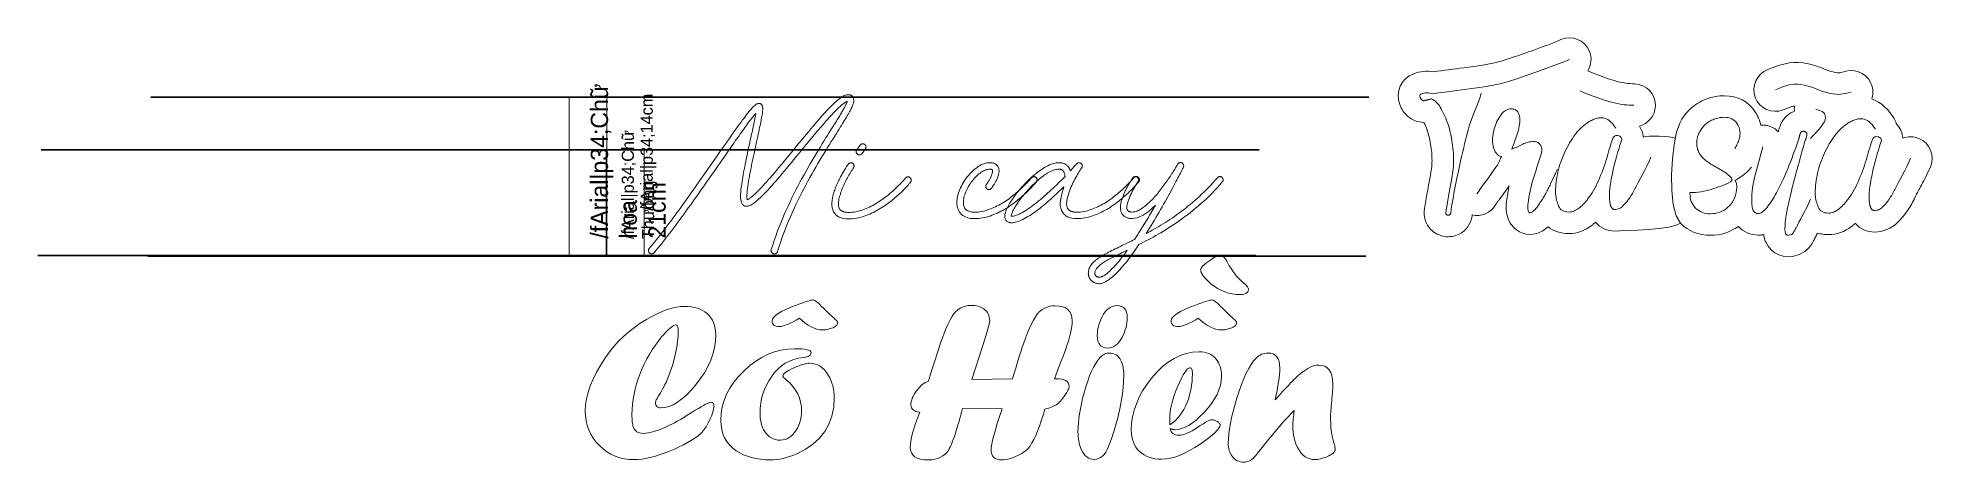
# Model space of a CAD drawing. Header units: millimetres. Extents: x -1222 to 1280, y -244 to 317.
import ezdxf
from ezdxf.lldxf.tags import DXFTag

# ---------------------------------------------------------------- set-up
doc = ezdxf.new("R2010")
doc.units = ezdxf.units.MM
doc.header["$MEASUREMENT"] = 0
doc.layers.add('Layer 2', color=7, linetype='Continuous')
doc.layers.add('Tool', color=7, linetype='Continuous')
tags = doc.linetypes.add('New Line1', pattern=[0.7, 0.2, -0.5]).pattern_tags.tags
tags[6:7] = [DXFTag(74, 4), DXFTag(75, 0), DXFTag(340, '0'), DXFTag(46, 1.0), DXFTag(50, 0.0), DXFTag(44, 0.0), DXFTag(45, 0.0)]
tags[4:5] = [DXFTag(74, 4), DXFTag(75, 0), DXFTag(340, '0'), DXFTag(46, 1.0), DXFTag(50, 0.0), DXFTag(44, 0.0), DXFTag(45, 0.0)]
tags = doc.linetypes.add('New Line2', pattern=[0.7, 0.2, -0.5]).pattern_tags.tags
tags[6:7] = [DXFTag(74, 4), DXFTag(75, 0), DXFTag(340, '0'), DXFTag(46, 1.0), DXFTag(50, 0.0), DXFTag(44, 0.0), DXFTag(45, 0.0)]
tags[4:5] = [DXFTag(74, 4), DXFTag(75, 0), DXFTag(340, '0'), DXFTag(46, 1.0), DXFTag(50, 0.0), DXFTag(44, 0.0), DXFTag(45, 0.0)]
tags = doc.linetypes.add('New Line3', pattern=[0.7, 0.2, -0.5]).pattern_tags.tags
tags[6:7] = [DXFTag(74, 4), DXFTag(75, 0), DXFTag(340, '0'), DXFTag(46, 1.0), DXFTag(50, 0.0), DXFTag(44, 0.0), DXFTag(45, 0.0)]
tags[4:5] = [DXFTag(74, 4), DXFTag(75, 0), DXFTag(340, '0'), DXFTag(46, 1.0), DXFTag(50, 0.0), DXFTag(44, 0.0), DXFTag(45, 0.0)]
tags = doc.linetypes.add('New Line4', pattern=[0.7, 0.2, -0.5]).pattern_tags.tags
tags[6:7] = [DXFTag(74, 4), DXFTag(75, 0), DXFTag(340, '0'), DXFTag(46, 1.0), DXFTag(50, 0.0), DXFTag(44, 0.0), DXFTag(45, 0.0)]
tags[4:5] = [DXFTag(74, 4), DXFTag(75, 0), DXFTag(340, '0'), DXFTag(46, 1.0), DXFTag(50, 0.0), DXFTag(44, 0.0), DXFTag(45, 0.0)]

msp = doc.modelspace()

# ---------------------------------------------------------------- texts
at = {"layer": 'Tool', "width": 50, "attachment_point": 1, "rotation": 90}
for s, insert, char_height in [('/fArial|p34;Chữ hoa 21cm', (-492.0371, 51.9718), 22.829544), ('/fArial|p34;14cm', (-426.1782, 88.8863), 16.051752), ('/fArial|p34;Chữ Thường ', (-451.0844, 51.3542), 16.051752)]:
    msp.add_mtext(s, dxfattribs=dict(at, insert=insert, char_height=char_height))

# ---------------------------------------------------------------- linework, layer by layer
at = {"layer": 'Layer 2', "lineweight": 9}
for points in [[(947.256, 72.2524), (941.6306, 69.5633), (931.8647, 67.3496), (919.2885, 65.5754), (905.2324, 64.2046), (891.0263, 63.2011), (878.0007, 62.529), (867.4856, 62.1521), (860.8114, 62.0345), (857.1153, 62.2265), (853.5102, 62.7963), (850.0215, 63.7348), (846.6749, 65.0327), (843.4956, 66.6809), (840.5093, 68.6703), (837.7412, 70.9915), (835.217, 73.6355), (834.6011, 73.0822), (833.9801, 72.5348), (833.354, 71.9935), (832.7227, 71.4582), (832.0862, 70.9292), (831.4445, 70.4067), (830.7975, 69.8906), (830.1453, 69.3812), (826.7772, 66.9709), (823.272, 64.8431), (819.6386, 63.0097), (815.8858, 61.4828), (812.0225, 60.2743), (808.0573, 59.3962), (803.9992, 58.8606), (799.8569, 58.6794), (796.0259, 58.8229), (792.2856, 59.2512), (788.6499, 59.9609), (785.133, 60.949), (781.7488, 62.2119), (778.5113, 63.7466), (775.4346, 65.5497), (772.5327, 67.618), (770.8891, 66.1931), (769.1886, 64.8496), (767.4285, 63.5941), (765.6059, 62.4331), (763.7182, 61.3732), (761.7626, 60.421), (759.7364, 59.5831), (757.6368, 58.8661), (752.924, 57.8211), (748.2027, 57.5346), (743.551, 57.9784), (739.0472, 59.1242), (734.7696, 60.9438), (730.7964, 63.4089), (727.2059, 66.4912), (724.0763, 70.1625), (723.7984, 70.5509), (723.5342, 70.9325), (723.2813, 71.3109), (723.0374, 71.6898), (722.8001, 72.0729), (722.5671, 72.4638), (722.3362, 72.8664), (722.1049, 73.2842), (720.7908, 75.9254), (719.6826, 78.633), (718.7767, 81.3994), (718.0698, 84.2168), (717.5584, 87.0774), (717.2391, 89.9735), (717.1084, 92.8974), (717.1629, 95.8414), (717.2475, 97.2934), (717.3582, 98.7437), (717.496, 100.1918), (717.6618, 101.6368), (717.8564, 103.0781), (718.0808, 104.515), (718.336, 105.9467), (718.6228, 107.3725), (718.8791, 109.1917), (719.1516, 111.008), (719.4402, 112.8216), (719.745, 114.6321), (720.066, 116.4395), (720.4032, 118.2438), (720.7566, 120.0448), (721.1261, 121.8424), (717.0718, 116.2072), (707.8685, 103.4389), (707.2641, 102.6004), (706.6525, 101.7565), (706.0373, 100.9079), (705.4224, 100.0553), (704.8116, 99.1996), (704.2085, 98.3415), (703.6171, 97.4817), (703.041, 96.6212), (700.3933, 92.8583), (697.2412, 89.637), (693.6659, 86.9856), (689.7491, 84.9324), (685.572, 83.5056), (681.2161, 82.7337), (676.7629, 82.6449), (672.2938, 83.2675), (672.0596, 81.6445), (671.7929, 80.0873), (670.8817, 76.5645), (669.598, 73.2076), (667.9592, 70.0428), (665.9826, 67.0963), (663.6854, 64.3941), (661.0849, 61.9625), (658.1985, 59.8275), (655.0435, 58.0154), (652.7918, 56.9895), (650.4844, 56.1357), (648.1298, 55.4576), (645.7363, 54.9587), (643.3124, 54.6427), (640.8663, 54.5131), (638.4066, 54.5736), (635.9415, 54.8278), (633.3807, 55.3021), (630.8858, 55.9805), (628.4659, 56.8565), (626.1299, 57.9236), (623.8869, 59.1753), (621.7458, 60.6053), (619.7155, 62.207), (617.8052, 63.974), (615.2778, 66.8382), (613.1514, 69.9535), (611.4344, 73.2795), (610.1355, 76.7762), (609.2631, 80.4032), (608.8259, 84.1203), (608.8324, 87.8873), (609.2911, 91.6638), (612.9789, 112.8685), (613.567, 116.2181), (614.1642, 119.5661), (614.7681, 122.9127), (615.3763, 126.2586), (615.9865, 129.6042), (616.596, 132.9498), (617.2027, 136.296), (617.804, 139.6432), (618.2219, 142.2061), (618.5631, 144.7776), (618.8292, 147.3563), (619.022, 149.9409), (619.1431, 152.53), (619.1941, 155.1224), (619.1769, 157.7167), (619.093, 160.3115), (618.944, 163.0606), (618.7434, 165.806), (618.4904, 168.5468), (618.184, 171.2818), (617.8232, 174.0101), (617.4069, 176.7306), (616.9343, 179.4423), (616.4043, 182.1442), (615.9011, 184.4637), (615.3527, 186.7764), (614.7566, 189.0793), (614.1104, 191.3694), (613.4117, 193.6436), (612.6579, 195.8991), (611.8468, 198.1327), (610.9759, 200.3415), (610.6904, 201.0251), (610.3967, 201.7061), (610.095, 202.3845), (609.7858, 203.0601), (609.4694, 203.733), (609.146, 204.4031), (608.8161, 205.0703), (608.4799, 205.7346), (605.4952, 205.8262), (602.577, 206.2052), (599.7344, 206.8641), (596.9768, 207.7953), (594.3134, 208.9913), (591.7534, 210.4446), (589.306, 212.1478), (586.9806, 214.0932), (585.1714, 215.6418), (583.5395, 217.2885), (582.0731, 219.0331), (580.7604, 220.8751), (579.5893, 222.8142), (578.5482, 224.8498), (577.625, 226.9817), (576.808, 229.2094), (575.0808, 235.4706), (574.6199, 241.7073), (575.3656, 247.7672), (577.2582, 253.4978), (580.2382, 258.7467), (584.246, 263.3616), (589.2217, 267.1902), (595.106, 270.0799), (598.2677, 271.1513), (601.4557, 272.0049), (604.6637, 272.6395), (607.8856, 273.0543), (611.1152, 273.2482), (614.3462, 273.22), (617.5724, 272.969), (620.7878, 272.4939), (625.8622, 273.2483), (630.9545, 273.9582), (636.0589, 274.6336), (641.1695, 275.2848), (646.2801, 275.922), (651.3849, 276.5553), (656.478, 277.1949), (661.5533, 277.8511), (664.6719, 278.2645), (667.7905, 278.6836), (670.9086, 279.1102), (674.0257, 279.5462), (677.1411, 279.9935), (680.2544, 280.4538), (683.3648, 280.929), (686.472, 281.421), (688.6229, 281.7696), (690.7958, 282.1292), (692.9813, 282.5051), (695.1705, 282.9023), (697.354, 283.326), (699.5227, 283.7814), (701.6674, 284.2737), (703.779, 284.8081), (706.4758, 285.5467), (709.1725, 286.3227), (711.8671, 287.1304), (714.5576, 287.964), (717.242, 288.8178), (719.9185, 289.6862), (722.5848, 290.5633), (725.2392, 291.4434), (728.7971, 292.6333), (732.3509, 293.8369), (735.9007, 295.0533), (739.4465, 296.2821), (742.9883, 297.5223), (746.5261, 298.7734), (750.0599, 300.0346), (753.5898, 301.3052), (758.0936, 302.9355), (762.6154, 304.5831), (767.1449, 306.2533), (771.6716, 307.9512), (776.1853, 309.6821), (780.6755, 311.4511), (785.1318, 313.2633), (789.544, 315.124), (795.0386, 316.855), (800.6055, 317.437), (806.0924, 316.9307), (811.3465, 315.397), (816.2155, 312.8966), (820.5467, 309.4904), (824.1875, 305.239), (826.9856, 300.2034), (828.1987, 296.8095), (828.9601, 293.3654), (829.2844, 289.9076), (829.1862, 286.4726), (828.68, 283.0969), (827.7804, 279.8169), (826.5018, 276.6691), (824.8588, 273.69), (829.7518, 271.7949), (834.7186, 269.8662), (839.7412, 267.9373), (844.8015, 266.042), (849.8814, 264.2139), (854.9629, 262.4866), (860.0278, 260.8937), (865.0582, 259.4689), (867.8657, 258.7775), (870.5717, 258.2171), (873.2128, 257.7717), (875.8256, 257.4253), (878.4467, 257.162), (881.1127, 256.9657), (883.8602, 256.8205), (886.7259, 256.7104), (892.4348, 255.939), (897.7203, 254.0969), (902.4703, 251.3042), (906.5725, 247.6806), (909.9149, 243.3462), (912.3851, 238.4208), (913.8711, 233.0243), (914.2606, 227.2767), (913.7164, 222.5963), (912.4465, 218.1832), (910.5159, 214.098), (907.9895, 210.4016), (904.9321, 207.1546), (901.4087, 204.4177), (897.484, 202.2515), (893.2229, 200.7168), (894.2219, 199.0566), (895.1178, 197.3451), (895.9086, 195.586), (896.5923, 193.7834), (897.1671, 191.9411), (897.631, 190.0629), (897.9821, 188.1529), (898.2183, 186.2148), (901.6608, 186.9928), (906.6712, 187.4555), (912.7328, 187.6223), (919.3291, 187.5125), (925.9435, 187.1454), (932.0594, 186.5403), (937.1602, 185.7166), (940.7293, 184.6937)], [(684.2135, 244.1162), (682.6158, 238.9664), (680.5594, 233.2455), (678.1987, 227.1372), (675.6884, 220.8257), (673.183, 214.4947), (670.8368, 208.3284), (668.8046, 202.5106), (667.2407, 197.2253), (665.9698, 192.2578), (664.7134, 187.271), (663.4715, 182.2648), (662.2442, 177.2392), (661.0313, 172.1943), (659.833, 167.13), (658.6492, 162.0463), (657.48, 156.9432), (656.4802, 152.38), (655.4949, 147.8314), (654.5242, 143.2973), (653.568, 138.7777), (652.6263, 134.2726), (651.6991, 129.782), (650.7864, 125.3059), (649.8883, 120.8444), (649.0144, 116.3974), (648.1744, 111.9649), (647.3683, 107.547), (646.5961, 103.1436), (645.8577, 98.7546), (645.1532, 94.3803), (644.4827, 90.0204), (643.846, 85.675), (643.754, 85.3022), (643.633, 84.9585), (643.4829, 84.6438), (643.3038, 84.3582), (643.0956, 84.1016), (642.8584, 83.874), (642.5921, 83.6755), (642.2967, 83.506), (641.9893, 83.3632), (641.6867, 83.2446), (641.3889, 83.1502), (641.096, 83.08), (640.8079, 83.0339), (640.5247, 83.0122), (640.2463, 83.0146), (639.9728, 83.0412), (639.7041, 83.092), (639.4402, 83.1671), (639.1812, 83.2663), (638.927, 83.3898), (638.6776, 83.5375), (638.4331, 83.7093), (638.1934, 83.9054), (637.9586, 84.1257), (637.7456, 84.3678), (637.5713, 84.6293), (637.4358, 84.9101), (637.339, 85.2103), (637.2809, 85.5298), (637.2615, 85.8687), (637.2809, 86.227), (637.339, 86.6047), (641.0574, 107.9852), (645.8602, 134.6332), (646.3952, 137.9013), (646.8382, 141.1984), (647.1892, 144.5246), (647.4482, 147.8799), (647.6152, 151.2641), (647.6903, 154.6775), (647.6733, 158.1199), (647.5643, 161.5913), (647.3779, 164.9852), (647.1286, 168.3501), (646.8163, 171.6859), (646.4411, 174.9927), (646.003, 178.2705), (645.5019, 181.5192), (644.9379, 184.7388), (644.3109, 187.9295), (643.6258, 191.0717), (642.8875, 194.1461), (642.0959, 197.1527), (641.251, 200.0916), (640.3529, 202.9626), (639.4015, 205.7659), (638.3969, 208.5014), (637.339, 211.1691), (636.6152, 212.8855), (635.8381, 214.626), (635.0078, 216.3908), (634.1242, 218.1797), (633.1873, 219.9929), (632.1972, 221.8303), (631.1538, 223.6918), (630.0572, 225.5776), (628.8928, 227.415), (627.6461, 229.1314), (626.3171, 230.7267), (624.9058, 232.201), (623.4121, 233.5542), (621.8362, 234.7864), (620.1779, 235.8975), (618.4374, 236.8876), (617.8204, 236.717), (617.2079, 236.5226), (616.5983, 236.3155), (615.9902, 236.1069), (615.3822, 235.908), (614.7726, 235.7299), (614.1601, 235.5839), (613.5432, 235.4812), (612.9203, 235.3826), (612.2922, 235.2485), (611.6607, 235.0895), (611.0279, 234.9162), (610.3956, 234.7389), (609.7659, 234.5683), (609.1406, 234.4148), (608.5218, 234.289), (607.8927, 234.2356), (607.386, 234.3102), (606.9637, 234.4936), (606.5874, 234.7664), (606.219, 235.1091), (605.8202, 235.5024), (605.3528, 235.9268), (604.7787, 236.363), (604.5599, 236.5754), (604.3636, 236.8805), (604.1874, 237.2516), (604.0288, 237.662), (603.8854, 238.0848), (603.7545, 238.4932), (603.6339, 238.8604), (603.521, 239.1598), (603.2409, 239.9515), (603.1102, 240.6622), (603.1227, 241.2948), (603.2722, 241.8525), (603.5522, 242.3382), (603.9566, 242.7551), (604.4791, 243.1063), (605.1134, 243.3947), (606.9025, 243.9853), (608.6877, 244.4119), (610.4698, 244.6722), (612.2499, 244.7637), (614.0287, 244.6841), (615.8072, 244.431), (617.5864, 244.002), (619.367, 243.3947), (628.3972, 244.7746), (639.5268, 246.2743), (652.0546, 247.8844), (665.279, 249.5957), (678.4985, 251.399), (691.0116, 253.2849), (702.117, 255.2443), (711.1131, 257.2679), (720.0803, 259.8616), (731.097, 263.3644), (743.459, 267.5169), (756.4623, 272.0595), (769.4026, 276.7329), (781.5758, 281.2776), (792.2779, 285.434), (800.8045, 288.9429)], [(1072.7893, 248.8193), (1077.2139, 250.5359), (1081.397, 252.1382), (1085.4271, 253.5657), (1089.3925, 254.7581), (1093.3818, 255.655), (1097.4834, 256.1961), (1101.7856, 256.3211), (1106.377, 255.9695), (1111.1641, 255.0872), (1115.9857, 253.7528), (1120.8288, 252.1051), (1125.6802, 250.2828), (1130.5268, 248.4248), (1135.3556, 246.6698), (1140.1534, 245.1567), (1144.9071, 244.0242), (1149.2428, 243.2847), (1152.9326, 242.8484), (1156.1821, 242.7007), (1159.1973, 242.8273), (1162.1839, 243.2135), (1165.3477, 243.845), (1168.8945, 244.7073), (1173.0301, 245.7858)], [(814.3843, 247.1834), (820.2757, 244.9202), (826.1223, 242.6909), (831.879, 240.5294), (837.501, 238.4695), (842.9434, 236.5451), (848.1613, 234.79), (853.1098, 233.2382), (857.7439, 231.9235), (862.0338, 230.8685), (866.0093, 230.0507), (869.7155, 229.4361), (873.1971, 228.9909), (876.4991, 228.6811), (879.6664, 228.473), (882.7438, 228.3327), (885.7764, 228.2262)], [(678.4849, 111.0881), (679.995, 113.3998), (683.2704, 118.0396), (687.7228, 124.2378), (692.7636, 131.2243), (697.8044, 138.2293), (702.2566, 144.4831), (705.5319, 149.2156), (707.0417, 151.657), (707.4794, 152.7056), (707.9307, 153.7729), (708.3955, 154.8588), (708.8738, 155.9634), (709.3657, 157.0865), (709.871, 158.2282), (710.3897, 159.3884), (710.9219, 160.5672), (709.8711, 160.8085), (708.8741, 161.1365), (707.931, 161.551), (707.0418, 162.0522), (706.2064, 162.6401), (705.425, 163.3145), (704.6974, 164.0756), (704.0237, 164.9234), (703.3972, 165.833), (702.8111, 166.7797), (702.2655, 167.7635), (701.7602, 168.7844), (701.2954, 169.8425), (700.871, 170.9377), (700.4871, 172.07), (700.1435, 173.2394), (699.8471, 174.7276), (699.6046, 176.222), (699.416, 177.7225), (699.2813, 179.2292), (699.2004, 180.7421), (699.1735, 182.2612), (699.2004, 183.7865), (699.2812, 185.3179), (699.4092, 186.8432), (699.5776, 188.3499), (699.7865, 189.838), (700.0358, 191.3076), (700.3254, 192.7586), (700.6556, 194.191), (701.0261, 195.6049), (701.4371, 197.0002), (702.1376, 199.5402), (702.9459, 202.0122), (703.862, 204.4161), (704.886, 206.752), (706.0177, 209.0198), (707.2572, 211.2195), (708.6045, 213.3511), (710.0596, 215.4147), (711.5956, 217.3174), (713.1854, 218.9664), (714.8291, 220.3617), (716.5267, 221.5033), (718.2781, 222.3913), (720.0835, 223.0255), (721.9428, 223.4061), (723.856, 223.5329), (725.311, 223.471), (726.6583, 223.2854), (727.8978, 222.976), (729.0295, 222.5429), (730.0534, 221.986), (730.9696, 221.3054), (731.778, 220.501), (732.4786, 219.5728), (733.0849, 218.5704), (733.6103, 217.5433), (734.0549, 216.4914), (734.4187, 215.4148), (734.7016, 214.3134), (734.9037, 213.1872), (735.0249, 212.0363), (735.0653, 210.8607), (735.1091, 208.2835), (735.0249, 205.7002), (734.8128, 203.1106), (734.4726, 200.5149), (734.0045, 197.913), (733.4083, 195.3048), (732.6842, 192.6905), (731.832, 190.07), (730.9192, 187.4681), (730.0131, 184.9095), (729.1137, 182.3942), (728.2211, 179.9222), (727.3353, 177.4936), (726.4561, 175.1082), (725.5837, 172.7662), (724.7181, 170.4674), (726.5437, 171.1728), (728.3558, 171.903), (730.1545, 172.6579), (731.9396, 173.4376), (733.7113, 174.242), (735.4695, 175.0711), (737.2142, 175.925), (738.9455, 176.8036), (740.6903, 177.639), (742.4754, 178.363), (744.301, 178.9755), (746.167, 179.4767), (748.0735, 179.8665), (750.0203, 180.145), (752.0076, 180.312), (754.0353, 180.3677), (755.1906, 180.3151), (756.2853, 180.1573), (757.3193, 179.8944), (758.2927, 179.5262), (759.2055, 179.0529), (760.0577, 178.4744), (760.8492, 177.7906), (761.5802, 177.0017), (762.237, 176.1509), (762.8062, 175.2815), (763.2878, 174.3935), (763.6819, 173.4871), (763.9884, 172.562), (764.2073, 171.6184), (764.3387, 170.6562), (764.3825, 169.6755), (764.3758, 169.1), (764.3555, 168.5617), (764.3219, 168.0605), (764.2747, 167.5964), (764.2141, 167.1695), (764.14, 166.7797), (764.0524, 166.427), (763.9514, 166.1114), (762.759, 162.1544), (761.5532, 158.2035), (760.3339, 154.2589), (759.1011, 150.3205), (757.8548, 146.3882), (756.5951, 142.4621), (755.3219, 138.5422), (754.0353, 134.6285), (752.7891, 130.7024), (751.6372, 126.7454), (750.5795, 122.7575), (749.6162, 118.7386), (748.7472, 114.6888), (747.9725, 110.608), (747.2922, 106.4963), (746.7061, 102.3536), (746.5006, 101.4502), (746.3154, 100.522), (746.1503, 99.5691), (746.0055, 98.5915), (745.8808, 97.589), (745.7764, 96.5619), (745.6921, 95.51), (745.6281, 94.4333), (745.6046, 93.3629), (745.6417, 92.3296), (745.7394, 91.3334), (745.8977, 90.3743), (746.1166, 89.4523), (746.3962, 88.5674), (746.7363, 87.7197), (747.1371, 86.9091), (747.3595, 86.6369), (747.5953, 86.4142), (747.8445, 86.241), (748.1073, 86.1172), (748.3835, 86.043), (748.6731, 86.0183), (748.9762, 86.043), (749.2927, 86.1173), (749.9529, 86.3617), (750.64, 86.6989), (751.3541, 87.1289), (752.0951, 87.6518), (752.8631, 88.2674), (753.658, 88.9759), (754.4798, 89.7772), (755.3286, 90.6713), (756.1909, 91.6397), (757.0532, 92.6637), (757.9154, 93.7435), (758.7777, 94.8789), (759.64, 96.07), (760.5023, 97.3168), (761.3645, 98.6193), (762.2268, 99.9775), (763.1902, 101.3759), (764.14, 102.7991), (765.0764, 104.247), (765.9993, 105.7197), (766.9087, 107.2171), (767.8046, 108.7393), (768.6871, 110.2862), (769.5561, 111.8579), (770.4083, 113.4388), (771.2402, 115.0136), (772.0519, 116.5822), (772.8435, 118.1446), (773.6148, 119.7007), (774.3659, 121.2508), (775.0969, 122.7946), (775.8076, 124.3322), (780.9812, 135.6184), (781.5572, 136.8745), (782.0994, 138.0687), (782.608, 139.2011), (783.0829, 140.2716), (783.5242, 141.2802), (783.9317, 142.2269), (784.3056, 143.1117), (784.6458, 143.9347)], [(861.8951, 197.9737), (860.6377, 199.9913), (859.1272, 202.0743), (857.4007, 204.1403), (855.4955, 206.1067), (853.4487, 207.8909), (851.2976, 209.4105), (849.0794, 210.5828), (846.8312, 211.3254), (845.3069, 211.6024), (843.7865, 211.7592), (842.271, 211.8013), (840.7617, 211.7343), (839.2595, 211.5637), (837.7658, 211.2951), (836.2815, 210.9341), (834.8079, 210.4863), (833.3618, 209.9752), (831.9594, 209.4204), (830.6007, 208.8219), (829.2857, 208.1798), (828.0144, 207.4938), (826.7867, 206.7642), (825.6028, 205.9909), (824.4625, 205.1739), (821.981, 203.4264), (819.5693, 201.5391), (817.2276, 199.5119), (814.9558, 197.345), (812.7539, 195.0382), (810.6218, 192.5916), (808.5597, 190.0051), (806.5674, 187.2789), (804.6452, 184.4566), (802.7928, 181.5819), (801.0103, 178.6547), (799.2977, 175.6752), (797.655, 172.6431), (796.0822, 169.5587), (794.5793, 166.4219), (793.1463, 163.2326), (791.792, 160.004), (790.525, 156.7492), (789.3454, 153.4682), (788.2532, 150.161), (787.2484, 146.8275), (786.331, 143.4679), (785.5009, 140.082), (784.7582, 136.67), (784.1116, 133.2753), (783.5699, 129.9419), (783.133, 126.6696), (782.8009, 123.4585), (782.5737, 120.3085), (782.4514, 117.2197), (782.4339, 114.1921), (782.5212, 111.2256), (782.7047, 109.1373), (782.9756, 107.0664), (783.3339, 105.0131), (783.7796, 102.9772), (784.3126, 100.9588), (784.9329, 98.9578), (785.6406, 96.9744), (786.4357, 95.0085), (787.3794, 93.1735), (788.5328, 91.5832), (789.8959, 90.2376), (791.4687, 89.1366), (793.2512, 88.2803), (795.2434, 87.6687), (797.4453, 87.3017), (799.8569, 87.1794), (801.5259, 87.2537), (803.1773, 87.4765), (804.8113, 87.8478), (806.4277, 88.3677), (808.0267, 89.0361), (809.6082, 89.8531), (811.1723, 90.8186), (812.7189, 91.9327), (814.2568, 93.1691), (815.7946, 94.5016), (817.3325, 95.9302), (818.8704, 97.455), (820.4082, 99.0758), (821.946, 100.7928), (823.4838, 102.6059), (825.0216, 104.5151), (826.9527, 107.0927), (828.8313, 109.7927), (830.6575, 112.615), (832.4313, 115.5596), (834.1526, 118.6266), (835.8215, 121.8158), (837.438, 125.1274), (839.0021, 128.5613), (840.5138, 132.0651), (841.973, 135.5864), (843.3797, 139.1252), (844.7341, 142.6815), (846.036, 146.2553), (847.2855, 149.8466), (848.4826, 153.4553), (849.6272, 157.0815), (850.4923, 160.2008), (851.4098, 163.4075), (852.3797, 166.7016), (853.402, 170.0831), (854.4767, 173.552), (855.6038, 177.1082), (856.7833, 180.7518), (858.0153, 184.4828), (858.627, 185.6362), (859.3436, 186.58), (860.1649, 187.314), (861.0911, 187.8383), (862.1222, 188.1528), (863.2581, 188.2577), (864.4988, 188.1528), (865.8444, 187.8383), (867.1201, 187.2353), (868.1512, 186.545), (868.9376, 185.7673), (869.4793, 184.9023), (869.7764, 183.9498), (869.8288, 182.9101), (869.6366, 181.7829), (869.1998, 180.5683), (867.4348, 175.4218), (865.7746, 170.3277), (864.2193, 165.2861), (862.7688, 160.2968), (861.4232, 155.3599), (860.1824, 150.4755), (859.0464, 145.6435), (858.0153, 140.864), (856.9668, 135.8136), (856.0581, 131.0079), (855.2892, 126.4468), (854.6601, 122.1304), (854.1708, 118.0585), (853.8213, 114.2314), (853.6116, 110.6489), (853.5417, 107.3111), (853.5461, 106.8742), (853.5592, 106.4024), (853.5811, 105.8956), (853.6117, 105.3539), (853.651, 104.7772), (853.6991, 104.1656), (853.7559, 103.519), (853.8214, 102.8375), (853.8956, 102.1385), (853.9786, 101.4395), (854.0703, 100.7405), (854.1708, 100.0414), (854.28, 99.3424), (854.398, 98.6433), (854.5247, 97.9442), (854.6602, 97.2451), (854.8131, 96.5592), (854.9922, 95.8995), (855.1975, 95.2661), (855.4291, 94.6588), (855.6869, 94.0777), (855.9709, 93.5229), (856.2811, 92.9942), (856.6175, 92.4918), (856.9888, 92.0331), (857.4039, 91.6356), (857.8626, 91.2992), (858.365, 91.0239), (858.911, 90.8098), (859.5008, 90.6569), (860.1342, 90.5651), (860.8114, 90.5345), (862.2008, 90.6088), (863.5727, 90.8316), (864.9271, 91.203), (866.2639, 91.7229), (867.5833, 92.3914), (868.8852, 93.2083), (870.1696, 94.1738), (871.4365, 95.2878), (872.686, 96.5068), (873.9181, 97.7869), (875.1327, 99.1281), (876.3298, 100.5306), (877.5094, 101.9942), (878.6716, 103.5189), (879.8162, 105.1049), (880.9434, 106.752), (882.0399, 108.4296), (883.0928, 110.1072), (884.1021, 111.7848), (885.0677, 113.4625), (885.9896, 115.1401), (886.8678, 116.8178), (887.7022, 118.4955), (888.4928, 120.1732), (889.7079, 122.6216), (891.6829, 126.4037), (894.2181, 131.2067), (897.1136, 136.7176), (900.1696, 142.6236), (903.1861, 148.6116), (905.9635, 154.3689), (908.3017, 159.5824)], [(1019.2497, 171.3402), (1019.9991, 172.6315), (1020.7993, 174.0843), (1021.6207, 175.6505), (1022.4338, 177.2818), (1023.2091, 178.9301), (1023.9171, 180.5473), (1024.5282, 182.0852), (1025.013, 183.4955), (1025.6045, 186.1548), (1025.9572, 188.785), (1026.0595, 191.383), (1025.9001, 193.9456), (1025.4676, 196.4699), (1024.7504, 198.9525), (1023.7372, 201.3904), (1022.4166, 203.7804), (1020.8539, 205.9495), (1019.1097, 207.7684), (1017.1923, 209.2559), (1015.1103, 210.4308), (1012.8722, 211.3118), (1010.4865, 211.9179), (1007.9617, 212.2678), (1005.3063, 212.3802), (1003.5359, 212.3398), (1001.7793, 212.2187), (1000.0367, 212.0175), (998.3085, 211.7364), (996.5949, 211.3761), (994.8961, 210.9368), (993.2125, 210.4189), (991.5444, 209.823), (989.9631, 209.1802), (988.4178, 208.4732), (986.9104, 207.7005), (985.4431, 206.8606), (984.0178, 205.952), (982.6368, 204.9733), (981.3019, 203.9228), (980.0154, 202.7992), (978.7933, 201.6188), (977.6351, 200.3872), (976.5402, 199.106), (975.5076, 197.7769), (974.5366, 196.4017), (973.6264, 194.9821), (972.7762, 193.5198), (971.9852, 192.0165), (971.2492, 190.4232), (970.6191, 188.8031), (970.0925, 187.1576), (969.6671, 185.4877), (969.3404, 183.7948), (969.11, 182.08), (968.9736, 180.3445), (968.9286, 178.5896), (968.9544, 177.1235), (969.0369, 175.6449), (969.1837, 174.1633), (969.4025, 172.6885), (969.7008, 171.23), (970.0864, 169.7975), (970.5667, 168.4006), (971.1494, 167.0488), (971.7571, 165.8495), (972.413, 164.6827), (973.1165, 163.5484), (973.8668, 162.4468), (974.6634, 161.3779), (975.5057, 160.3418), (976.393, 159.3386), (977.3246, 158.3684), (978.3509, 157.3744), (979.4065, 156.415), (980.4905, 155.4902), (981.6022, 154.5998), (982.7408, 153.7439), (983.9053, 152.9225), (985.095, 152.1354), (986.3091, 151.3827), (987.6147, 150.6007), (988.9215, 149.8205), (990.2293, 149.0422), (991.5383, 148.266), (992.8485, 147.4917), (994.1599, 146.7194), (995.4725, 145.9493), (996.7864, 145.1813), (997.9653, 144.5309), (999.1383, 143.8697), (1000.3051, 143.1978), (1001.4656, 142.5149), (1002.6194, 141.8209), (1003.7664, 141.1157), (1004.9063, 140.3993), (1006.039, 139.6713), (1007.1585, 138.924), (1008.2586, 138.1498), (1009.3384, 137.3485), (1010.3971, 136.52), (1011.4337, 135.6641), (1012.4474, 134.7808), (1013.4372, 133.87), (1014.4023, 132.9315), (1015.71, 129.6206), (1013.4359, 126.9772), (1010.3425, 125.4805), (1007.2112, 124.0619), (1004.0456, 122.7187), (1000.8491, 121.4481), (997.6253, 120.2474), (994.3778, 119.1139), (991.11, 118.0449), (987.8255, 117.0377), (984.4822, 116.0986), (981.1109, 115.2621), (977.7148, 114.5352), (974.297, 113.9249), (970.8603, 113.4381), (967.408, 113.0818), (963.943, 112.8629), (960.4684, 112.7884), (960.3672, 112.7869), (960.2411, 112.7812), (960.1061, 112.7699), (959.9781, 112.7512), (959.9495, 112.6369), (959.9265, 112.5082), (959.9085, 112.3709), (959.8949, 112.2311), (959.879, 111.9672), (959.8747, 111.7637), (959.9801, 109.0034), (960.3034, 106.3329), (960.8551, 103.7559), (961.6458, 101.2763), (962.6859, 98.8976), (963.9861, 96.6237), (965.5568, 94.4582), (967.4087, 92.4048), (969.462, 90.5529), (971.6274, 88.9822), (973.9013, 87.6821), (976.28, 86.642), (978.7596, 85.8514), (981.3365, 85.2998), (984.007, 84.9765), (986.7674, 84.8711), (990.0631, 85.0015), (993.2528, 85.3962), (996.3362, 86.0606), (999.3131, 87.0002), (1002.183, 88.2202), (1004.9458, 89.7261), (1007.6011, 91.5233), (1010.1485, 93.6171), (1012.5101, 95.9425), (1014.5886, 98.4081), (1016.3898, 101.0126), (1017.9198, 103.7545), (1019.1843, 106.6322), (1020.1893, 109.6444), (1020.9407, 112.7895), (1021.4445, 116.0661), (1021.4651, 116.246), (1021.503, 116.423), (1021.7225, 117.64), (1021.8568, 118.8484), (1021.9046, 120.0487), (1021.8648, 121.2416), (1021.7363, 122.4276), (1021.5177, 123.6072), (1021.208, 124.7811), (1020.806, 125.9498), (1019.7003, 128.8245), (1022.3192, 130.4457), (1024.3956, 131.7661), (1026.438, 133.1369), (1028.4442, 134.5587), (1030.4121, 136.0323), (1032.3393, 137.5582), (1034.2238, 139.1372), (1036.0632, 140.7698), (1037.8554, 142.4568), (1041.1023, 146.4481)], [(1126.2777, 223.2586), (1129.5652, 222.0279), (1132.2856, 220.9382), (1134.4769, 219.8898), (1136.1769, 218.7831), (1137.4236, 217.5185), (1138.2547, 215.9964), (1138.7083, 214.1171), (1138.8221, 211.7811), (1138.3442, 209.0322), (1137.0728, 206.0069), (1135.1214, 202.7448), (1132.6033, 199.2853), (1129.6318, 195.6679), (1126.3202, 191.932), (1122.782, 188.1172), (1119.1304, 184.2629)], [(1204.8876, 196.5774), (1203.6302, 198.595), (1202.1197, 200.678), (1200.3932, 202.744), (1198.488, 204.7104), (1196.4412, 206.4946), (1194.2901, 208.0142), (1192.0719, 209.1865), (1189.8237, 209.9291), (1188.2994, 210.2061), (1186.779, 210.3629), (1185.2635, 210.405), (1183.7542, 210.338), (1182.252, 210.1674), (1180.7583, 209.8988), (1179.274, 209.5378), (1177.8004, 209.09), (1176.3543, 208.5789), (1174.9519, 208.0241), (1173.5932, 207.4256), (1172.2782, 206.7835), (1171.0069, 206.0975), (1169.7792, 205.3679), (1168.5953, 204.5946), (1167.455, 203.7776), (1164.9735, 202.0301), (1162.5618, 200.1428), (1160.2201, 198.1156), (1157.9483, 195.9487), (1155.7464, 193.6419), (1153.6143, 191.1953), (1151.5522, 188.6088), (1149.5599, 185.8826), (1147.6377, 183.0603), (1145.7853, 180.1856), (1144.0028, 177.2584), (1142.2902, 174.2789), (1140.6475, 171.2468), (1139.0747, 168.1624), (1137.5718, 165.0256), (1136.1388, 161.8363), (1134.7845, 158.6077), (1133.5175, 155.3529), (1132.3379, 152.0719), (1131.2457, 148.7647), (1130.2409, 145.4312), (1129.3235, 142.0716), (1128.4934, 138.6857), (1127.7507, 135.2737), (1127.1041, 131.879), (1126.5624, 128.5456), (1126.1255, 125.2733), (1125.7934, 122.0622), (1125.5662, 118.9122), (1125.4439, 115.8234), (1125.4264, 112.7958), (1125.5137, 109.8293), (1125.6972, 107.741), (1125.9681, 105.6701), (1126.3264, 103.6168), (1126.7721, 101.5809), (1127.3051, 99.5625), (1127.9254, 97.5615), (1128.6331, 95.5781), (1129.4282, 93.6122), (1130.3719, 91.7772), (1131.5253, 90.1869), (1132.8884, 88.8413), (1134.4612, 87.7403), (1136.2437, 86.884), (1138.2359, 86.2724), (1140.4378, 85.9054), (1142.8494, 85.7831), (1144.5184, 85.8574), (1146.1698, 86.0802), (1147.8038, 86.4515), (1149.4202, 86.9714), (1151.0192, 87.6398), (1152.6007, 88.4568), (1154.1648, 89.4223), (1155.7114, 90.5364), (1157.2493, 91.7728), (1158.7871, 93.1053), (1160.325, 94.5339), (1161.8629, 96.0587), (1163.4007, 97.6795), (1164.9385, 99.3965), (1166.4763, 101.2096), (1168.0141, 103.1188), (1169.9452, 105.6964), (1171.8238, 108.3964), (1173.65, 111.2187), (1175.4238, 114.1633), (1177.1451, 117.2303), (1178.814, 120.4195), (1180.4305, 123.7311), (1181.9946, 127.165), (1183.5063, 130.6688), (1184.9655, 134.1901), (1186.3722, 137.7289), (1187.7266, 141.2852), (1189.0285, 144.859), (1190.278, 148.4503), (1191.4751, 152.059), (1192.6197, 155.6852), (1193.4848, 158.8045), (1194.4023, 162.0112), (1195.3722, 165.3053), (1196.3945, 168.6868), (1197.4692, 172.1557), (1198.5963, 175.7119), (1199.7758, 179.3555), (1201.0078, 183.0865), (1201.6195, 184.2399), (1202.3361, 185.1837), (1203.1574, 185.9177), (1204.0836, 186.442), (1205.1147, 186.7565), (1206.2506, 186.8614), (1207.4913, 186.7565), (1208.8369, 186.442), (1210.1126, 185.839), (1211.1437, 185.1487), (1211.9301, 184.371), (1212.4718, 183.506), (1212.7689, 182.5535), (1212.8213, 181.5138), (1212.6291, 180.3866), (1212.1923, 179.172), (1210.4273, 174.0255), (1208.7671, 168.9314), (1207.2118, 163.8898), (1205.7613, 158.9005), (1204.4157, 153.9636), (1203.1749, 149.0792), (1202.0389, 144.2472), (1201.0078, 139.4677), (1199.9593, 134.4173), (1199.0506, 129.6116), (1198.2817, 125.0505), (1197.6526, 120.7341), (1197.1633, 116.6622), (1196.8138, 112.8351), (1196.6041, 109.2526), (1196.5342, 105.9148), (1196.5386, 105.4779), (1196.5517, 105.0061), (1196.5736, 104.4993), (1196.6042, 103.9576), (1196.6435, 103.3809), (1196.6916, 102.7693), (1196.7484, 102.1227), (1196.8139, 101.4412), (1196.8881, 100.7422), (1196.9711, 100.0432), (1197.0628, 99.3442), (1197.1633, 98.6451), (1197.2725, 97.9461), (1197.3905, 97.247), (1197.5172, 96.5479), (1197.6527, 95.8488), (1197.8056, 95.1629), (1197.9847, 94.5032), (1198.19, 93.8698), (1198.4216, 93.2625), (1198.6794, 92.6814), (1198.9634, 92.1266), (1199.2736, 91.5979), (1199.61, 91.0955), (1199.9813, 90.6368), (1200.3964, 90.2393), (1200.8551, 89.9029), (1201.3575, 89.6276), (1201.9035, 89.4135), (1202.4933, 89.2606), (1203.1267, 89.1688), (1203.8039, 89.1382), (1205.1933, 89.2125), (1206.5652, 89.4353), (1207.9196, 89.8067), (1209.2564, 90.3266), (1210.5758, 90.9951), (1211.8777, 91.812), (1213.1621, 92.7775), (1214.429, 93.8915), (1215.6785, 95.1105), (1216.9106, 96.3906), (1218.1252, 97.7318), (1219.3223, 99.1343), (1220.5019, 100.5979), (1221.6641, 102.1226), (1222.8087, 103.7086), (1223.9359, 105.3557), (1225.0324, 107.0333), (1226.0853, 108.7109), (1227.0946, 110.3885), (1228.0602, 112.0662), (1228.9821, 113.7438), (1229.8603, 115.4215), (1230.6947, 117.0992), (1231.4853, 118.7769), (1232.7004, 121.2253), (1234.6754, 125.0074), (1237.2106, 129.8104), (1240.1061, 135.3213), (1243.1621, 141.2273), (1246.1786, 147.2153), (1248.956, 152.9726), (1251.2942, 158.1861)], [(1056.1352, 173.5019), (1046.4347, 137.5021), (1045.2727, 132.9247), (1044.2656, 128.354), (1043.4134, 123.79), (1042.7162, 119.2328), (1042.1739, 114.6823), (1041.7866, 110.1386), (1041.5542, 105.6016), (1041.4767, 101.0713), (1041.6114, 97.3325), (1042.0156, 94.0923), (1042.6893, 91.3505), (1043.6324, 89.1073), (1044.8449, 87.3625), (1046.3269, 86.1163), (1048.0784, 85.3685), (1050.0993, 85.1193), (1051.3119, 85.2406), (1052.5784, 85.6043), (1053.8987, 86.2106), (1055.273, 87.0595), (1056.7011, 88.1508), (1058.1831, 89.4846), (1059.719, 91.061), (1061.3088, 92.8798), (1062.9255, 94.8873), (1064.5423, 97.0295), (1066.159, 99.3064), (1067.7758, 101.718), (1069.3926, 104.2644), (1071.0094, 106.9455), (1072.6261, 109.7613), (1074.2429, 112.7119), (1076.4861, 116.9626), (1078.689, 121.3076), (1080.8513, 125.7469), (1082.9733, 130.2806), (1085.0549, 134.9086), (1087.096, 139.6308), (1089.0967, 144.4474), (1091.057, 149.3583), (1092.9499, 154.2355), (1094.7486, 158.951), (1096.4529, 163.5049), (1098.063, 167.8971), (1099.5787, 172.1276), (1101.0001, 176.1964), (1102.3272, 180.1036), (1103.56, 183.8491), (1103.7654, 184.3779), (1103.9507, 184.8864), (1104.1157, 185.3748), (1104.2605, 185.843), (1104.3851, 186.291), (1104.4895, 186.7187), (1104.5737, 187.1263), (1104.6377, 187.5137), (1104.7017, 187.8943), (1104.786, 188.2817), (1104.8904, 188.6757), (1105.0151, 189.0765), (1105.1599, 189.4841), (1105.325, 189.8984), (1105.5102, 190.3195), (1105.7157, 190.7473), (1105.8403, 191.2626), (1105.9985, 191.7308), (1106.1905, 192.1518), (1106.4162, 192.5256), (1106.6755, 192.8523), (1106.9685, 193.1319), (1107.2953, 193.3643), (1107.6557, 193.5496), (1108.0363, 193.6944), (1108.4237, 193.8055), (1108.8178, 193.883), (1109.2186, 193.9268), (1109.6262, 193.9369), (1110.0405, 193.9133), (1110.4615, 193.8561), (1110.8893, 193.7652), (1111.3103, 193.6439), (1111.7111, 193.4957), (1112.0917, 193.3205), (1112.4521, 193.1185), (1112.7923, 192.8894), (1113.1122, 192.6334), (1113.412, 192.3505), (1113.6916, 192.0406), (1113.9375, 191.7038), (1114.1362, 191.34), (1114.2878, 190.9493), (1114.3922, 190.5316), (1114.4495, 190.087), (1114.4596, 189.6154), (1114.4225, 189.1169), (1114.3383, 188.5914), (1114.1228, 187.8437), (1113.9072, 187.1094), (1113.6917, 186.3887), (1113.4761, 185.6814), (1113.2606, 184.9875), (1113.045, 184.3071), (1112.8295, 183.6402), (1112.6139, 182.9867), (1110.8893, 177.8132), (1110.2156, 175.2533), (1109.4881, 172.5318), (1108.7066, 169.6486), (1107.8713, 166.6037), (1106.9821, 163.3971), (1106.039, 160.0289), (1105.042, 156.4989), (1103.9911, 152.8073), (1102.9166, 149.0181), (1101.8489, 145.1951), (1100.7879, 141.3385), (1099.7337, 137.4482), (1098.6862, 133.5242), (1097.6454, 129.5665), (1096.6113, 125.5752), (1095.5839, 121.5501), (1094.5768, 117.5285), (1093.6034, 113.5473), (1092.6637, 109.6065), (1091.7577, 105.7061), (1090.8853, 101.8461), (1090.0466, 98.0265), (1089.2416, 94.2473), (1088.4703, 90.5085), (1087.763, 86.8742), (1087.15, 83.4083), (1086.6313, 80.1107), (1086.2068, 76.9817), (1085.8767, 74.021), (1085.6409, 71.2287), (1085.4995, 68.6049), (1085.4523, 66.1495), (1085.4419, 64.2537), (1085.4828, 62.3175), (1085.6829, 60.4703), (1086.1503, 58.8418), (1086.9928, 57.5615), (1088.3184, 56.759), (1090.2351, 56.5639), (1092.851, 57.1056), (1093.657, 57.3729), (1094.3235, 57.6486), (1094.9016, 57.9943), (1095.4422, 58.4713), (1095.9963, 59.1411), (1096.6149, 60.065), (1097.3491, 61.3046), (1098.2499, 62.9212), (1099.1089, 64.5184), (1099.9931, 66.2122), (1100.9095, 67.9997), (1101.865, 69.8777), (1102.8665, 71.8429), (1103.9209, 73.8924), (1105.0351, 76.0228), (1106.2161, 78.2312), (1108.2773, 82.0121), (1110.0777, 85.2961), (1111.6844, 88.2575), (1113.1646, 91.0707), (1114.5854, 93.9099), (1116.0141, 96.9495), (1117.5178, 100.3638), (1119.1636, 104.3272)]]:
    msp.add_lwpolyline(points, dxfattribs=at)
msp.add_lwpolyline([(1200.0032, 236.6339), (1204.6134, 234.7698), (1209.0186, 232.3876), (1213.1917, 229.5498), (1217.1058, 226.3191), (1220.734, 222.7579), (1224.0491, 218.9288), (1227.0244, 214.8943), (1229.6327, 210.7171), (1230.0647, 209.933), (1230.4695, 209.1412), (1230.8471, 208.342), (1231.1978, 207.5362), (1231.5217, 206.7242), (1231.819, 205.9067), (1232.0898, 205.0842), (1232.3343, 204.2572), (1234.1525, 202.1806), (1235.779, 199.9817), (1237.2083, 197.6711), (1238.4352, 195.2596), (1239.4542, 192.7579), (1240.2601, 190.1767), (1240.8474, 187.5266), (1241.2108, 184.8185), (1243.7382, 185.6449), (1246.3359, 186.2351), (1248.9866, 186.5822), (1251.6728, 186.679), (1254.3771, 186.5185), (1257.082, 186.0937), (1259.7702, 185.3976), (1262.4242, 184.423), (1267.4737, 181.6501), (1271.7431, 178.0304), (1275.1709, 173.7162), (1277.6955, 168.8598), (1279.2553, 163.6133), (1279.7889, 158.1291), (1279.2347, 152.5592), (1277.5311, 147.0561), (1276.1778, 143.9472), (1274.766, 140.8489), (1273.305, 137.7623), (1271.8041, 134.6888), (1270.2727, 131.6296), (1268.7201, 128.5859), (1267.1557, 125.559), (1265.5888, 122.55), (1264.5663, 120.6124), (1263.5202, 118.6618), (1262.4618, 116.7013), (1261.4022, 114.7341), (1260.3526, 112.7636), (1259.3242, 110.7928), (1258.3282, 108.825), (1257.3758, 106.8633), (1256.3152, 104.6154), (1255.2071, 102.3911), (1254.0531, 100.1905), (1252.8549, 98.0136), (1251.6138, 95.8607), (1250.3316, 93.7319), (1249.0097, 91.6274), (1247.6497, 89.5473), (1246.1414, 87.343), (1244.5788, 85.1769), (1242.9605, 83.0523), (1241.2857, 80.9726), (1239.553, 78.9413), (1237.7615, 76.9617), (1235.9101, 75.0373), (1233.9976, 73.1715), (1230.7892, 70.3829), (1227.3955, 67.9069), (1223.8283, 65.7619), (1220.0994, 63.966), (1216.2207, 62.5374), (1212.204, 61.4945), (1208.0611, 60.8553), (1203.8039, 60.6382), (1200.1078, 60.8302), (1196.5027, 61.4), (1193.014, 62.3385), (1189.6674, 63.6364), (1186.4881, 65.2846), (1183.5018, 67.274), (1180.7337, 69.5952), (1178.2095, 72.2392), (1177.5936, 71.6859), (1176.9726, 71.1385), (1176.3465, 70.5972), (1175.7152, 70.0619), (1175.0787, 69.5329), (1174.437, 69.0104), (1173.79, 68.4943), (1173.1378, 67.9849), (1169.7697, 65.5746), (1166.2645, 63.4468), (1162.6311, 61.6134), (1158.8783, 60.0865), (1155.015, 58.878), (1151.0498, 57.9999), (1146.9917, 57.4643), (1142.8494, 57.2831), (1140.9801, 57.3169), (1139.1305, 57.4182), (1137.3021, 57.5866), (1135.4966, 57.8217), (1133.7155, 58.123), (1131.9605, 58.4904), (1130.2331, 58.9233), (1128.5349, 59.4214), (1127.8819, 58.1407), (1127.2303, 56.8593), (1126.5781, 55.5784), (1125.9234, 54.299), (1125.2641, 53.0223), (1124.5983, 51.7492), (1123.9241, 50.4808), (1123.2395, 49.2183), (1121.2068, 45.7123), (1119.1059, 42.5512), (1116.8726, 39.7191), (1114.443, 37.2004), (1111.7528, 34.9791), (1108.7381, 33.0396), (1105.3347, 31.3661), (1101.4785, 29.9428), (1095.1658, 28.4893), (1088.9124, 28.1175), (1082.8495, 28.8085), (1077.1082, 30.5437), (1071.8198, 33.3042), (1067.1152, 37.0713), (1063.1258, 41.8262), (1059.9826, 47.5501), (1059.4593, 48.8269), (1058.9995, 50.0816), (1058.5991, 51.318), (1058.2541, 52.5404), (1057.9604, 53.7525), (1057.7139, 54.9585), (1057.5106, 56.1623), (1057.3464, 57.368), (1056.4719, 57.1957), (1055.5885, 57.0452), (1054.6962, 56.9167), (1053.7949, 56.8107), (1052.8846, 56.7275), (1051.9653, 56.6677), (1051.0368, 56.6315), (1050.0993, 56.6193), (1046.2875, 56.814), (1042.5885, 57.3892), (1039.0217, 58.3318), (1035.6064, 59.6286), (1032.3621, 61.2665), (1029.308, 63.2324), (1026.4635, 65.513), (1023.848, 68.0952), (1019.7105, 65.3479), (1015.4115, 62.9667), (1010.9605, 60.9516), (1006.3675, 59.3028), (1001.6419, 58.0203), (996.7936, 57.1041), (991.8322, 56.5544), (986.7674, 56.3711), (981.192, 56.6145), (975.756, 57.3475), (970.4806, 58.574), (965.3871, 60.2982), (960.4966, 62.5241), (955.8305, 65.2557), (951.4099, 68.4972), (947.256, 72.2524), (941.6157, 82.0655), (937.9253, 97.0659), (936.0019, 115.6245), (935.6628, 136.1119), (936.7253, 156.8987), (939.0065, 176.3556), (942.3238, 192.8534), (946.4943, 204.7627), (947.8909, 207.4112), (949.3976, 209.989), (951.0139, 212.4925), (952.7391, 214.9183), (954.5728, 217.2627), (956.5144, 219.5224), (958.5634, 221.6937), (960.7192, 223.7731), (963.0215, 225.7878), (965.4114, 227.6787), (967.885, 229.4463), (970.4381, 231.0907), (973.0667, 232.6124), (975.7669, 234.0115), (978.5346, 235.2884), (981.3658, 236.4434), (984.2594, 237.4759), (987.187, 238.3737), (990.1456, 239.1358), (993.1325, 239.7614), (996.1448, 240.2495), (999.1798, 240.5993), (1002.2346, 240.8098), (1005.3063, 240.8802), (1011.607, 240.5379), (1017.6699, 239.5103), (1023.4508, 237.7961), (1028.9058, 235.3942), (1033.9907, 232.3034), (1038.6615, 228.5224), (1042.8741, 224.0502), (1046.5845, 218.8854), (1047.7952, 216.8508), (1048.904, 214.7861), (1049.9115, 212.6932), (1050.8183, 210.5741), (1051.6249, 208.4305), (1052.3321, 206.2644), (1052.9403, 204.0777), (1053.4503, 201.8722), (1054.6901, 201.9642), (1055.9384, 202.0016), (1057.1937, 201.9834), (1058.4545, 201.9089), (1059.7191, 201.777), (1060.986, 201.5869), (1062.2536, 201.3377), (1063.5203, 201.0284), (1065.4318, 200.4436), (1067.273, 199.7369), (1069.0404, 198.9142), (1070.7309, 197.981), (1072.3411, 196.943), (1073.8677, 195.8061), (1075.3075, 194.5757), (1076.6571, 193.2578), (1076.7777, 193.5961), (1076.97, 194.4916), (1077.1841, 195.3813), (1077.4196, 196.2649), (1077.6761, 197.1423), (1077.9533, 198.0134), (1078.2507, 198.8779), (1078.568, 199.7357), (1078.9049, 200.5866), (1080.138, 203.7132), (1081.6673, 206.6727), (1083.4815, 209.4442), (1085.5692, 212.0067), (1087.9192, 214.3391), (1090.5202, 216.4204), (1093.3608, 218.2295), (1096.4298, 219.7456), (1097.9356, 220.3482), (1097.8564, 221.2375), (1097.8051, 222.1308), (1097.782, 223.0276), (1097.7875, 223.9272), (1097.8217, 224.829), (1097.8849, 225.7323), (1097.9775, 226.6365), (1098.0998, 227.541), (1096.7232, 227.217), (1095.0096, 226.7239), (1093.2805, 226.1616), (1091.5431, 225.5458), (1089.8049, 224.892), (1088.0732, 224.2157), (1086.3553, 223.5325), (1084.6586, 222.8579), (1082.9905, 222.2076), (1077.4309, 220.6984), (1071.8451, 220.3402), (1066.383, 221.0661), (1061.1946, 222.8094), (1056.4299, 225.5031), (1052.2388, 229.0803), (1048.7714, 233.4743), (1046.1776, 238.6181), (1044.6684, 244.1777), (1044.3102, 249.7635), (1045.0361, 255.2256), (1046.7794, 260.414), (1049.4731, 265.1787), (1053.0503, 269.3698), (1057.4443, 272.8372), (1062.5881, 275.431), (1068.6655, 277.7474), (1074.4415, 279.8456), (1080.0452, 281.6611), (1085.6056, 283.1294), (1091.2518, 284.1859), (1097.1128, 284.766), (1103.3177, 284.8052), (1109.9955, 284.2389), (1113.3653, 283.7232), (1116.6775, 283.0585), (1119.942, 282.2615), (1123.1689, 281.3494), (1126.368, 280.339), (1129.5494, 279.2473), (1132.723, 278.0913), (1135.8988, 276.8879), (1137.5785, 276.2336), (1139.3323, 275.5434), (1141.1388, 274.8419), (1142.9767, 274.1537), (1144.8245, 273.5034), (1146.6609, 272.9156), (1148.4645, 272.4149), (1150.2139, 272.0258), (1152.7425, 271.5853), (1154.7511, 271.3367), (1156.4167, 271.2708), (1157.916, 271.378), (1159.426, 271.649), (1161.1235, 272.0744), (1163.1854, 272.6447), (1165.7886, 273.3505), (1171.4795, 274.245), (1177.0711, 273.9926), (1182.4217, 272.6759), (1187.3893, 270.3778), (1191.8322, 267.1811), (1195.6087, 263.1686), (1198.5768, 258.423), (1200.5948, 253.0273), (1201.0639, 250.9235), (1201.3695, 248.821), (1201.5158, 246.7269), (1201.5069, 244.6485), (1201.3471, 242.5929), (1201.0404, 240.5672), (1200.591, 238.5784), (1200.0032, 236.6339)], close=True, dxfattribs=at)
at = {"layer": 'Tool', "linetype": 'New Line3', "lineweight": 35}
msp.add_lwpolyline([(-1073.0716, 239.0283), (535.63, 239.0283)], dxfattribs=at)
at = {"layer": 'Tool', "lineweight": 9}
for points in [[(-520.7431, 29.0526), (-470.7431, 29.0526), (-470.7431, 239.0526), (-520.7431, 239.0526), (-520.7431, 29.0526)], [(-145.4478, 238.7434), (-145.1588, 238.132), (-144.9269, 237.4883), (-144.7521, 236.8123), (-144.6343, 236.1042), (-144.5735, 235.3637), (-144.5698, 234.5911), (-144.6231, 233.7862), (-144.7335, 232.949), (-144.9059, 232.0635), (-145.1452, 231.1135), (-145.4516, 230.099), (-145.8249, 229.02), (-146.2652, 227.8765), (-146.7724, 226.6685), (-147.3466, 225.396), (-147.9878, 224.059), (-148.696, 222.6501), (-149.4711, 221.1618), (-150.3133, 219.5942), (-151.2224, 217.9472), (-152.1985, 216.2208), (-153.2415, 214.415), (-154.3515, 212.5298), (-155.5285, 210.5653), (-156.7749, 208.5077), (-158.0933, 206.3435), (-159.4836, 204.0727), (-160.9458, 201.6951), (-162.48, 199.2109), (-164.0861, 196.6201), (-165.7641, 193.9226), (-167.5141, 191.1184), (-169.7254, 187.611), (-171.9938, 183.9945), (-174.3192, 180.2688), (-176.7017, 176.434), (-179.1413, 172.4901), (-181.6379, 168.437), (-184.1915, 164.2748), (-186.8022, 160.0034), (-189.4427, 155.6378), (-192.0856, 151.1928), (-194.731, 146.6684), (-197.3789, 142.0647), (-200.0293, 137.3815), (-202.6822, 132.619), (-205.3375, 127.7772), (-207.9953, 122.8559), (-210.6407, 117.8577), (-213.2589, 112.7852), (-215.8498, 107.6382), (-218.4133, 102.4168), (-220.9496, 97.121), (-223.4586, 91.7508), (-225.9403, 86.3062), (-228.3947, 80.7872), (-230.7946, 75.2086), (-233.1126, 69.5854), (-235.3487, 63.9175), (-237.503, 58.205), (-239.5754, 52.4478), (-241.566, 46.646), (-243.4747, 40.7995), (-245.3016, 34.9084), (-245.4318, 34.5611), (-245.5844, 34.2337), (-245.7592, 33.9261), (-245.9564, 33.6384), (-246.176, 33.3705), (-246.4178, 33.1225), (-246.682, 32.8943), (-246.9685, 32.6859), (-247.2674, 32.4999), (-247.5687, 32.3386), (-247.8726, 32.2022), (-248.1789, 32.0906), (-248.4877, 32.0037), (-248.799, 31.9417), (-249.1128, 31.9045), (-249.4291, 31.8921), (-249.6226, 31.8946), (-249.8061, 31.902), (-249.9798, 31.9144), (-250.1435, 31.9318), (-250.2973, 31.9542), (-250.4411, 31.9815), (-250.5751, 32.0137), (-250.6991, 32.0509), (-251.1208, 32.1873), (-251.5127, 32.3585), (-251.8748, 32.5644), (-252.2072, 32.805), (-252.5098, 33.0803), (-252.7827, 33.3903), (-253.0258, 33.7351), (-253.2391, 34.1146), (-253.4177, 34.514), (-253.5566, 34.9183), (-253.6558, 35.3276), (-253.7154, 35.7418), (-253.7352, 36.161), (-253.7154, 36.5852), (-253.6558, 37.0143), (-253.5566, 37.4484), (-251.6901, 43.4189), (-249.7417, 49.3447), (-247.7114, 55.2259), (-245.5993, 61.0625), (-243.4053, 66.8544), (-241.1294, 72.6016), (-238.7717, 78.3042), (-236.3322, 83.9622), (-233.8393, 89.5594), (-231.3217, 95.0796), (-228.7792, 100.523), (-226.2119, 105.8895), (-223.6198, 111.1791), (-221.0029, 116.3918), (-218.3612, 121.5276), (-215.6947, 126.5865), (-213.0171, 131.566), (-210.3419, 136.4637), (-207.6692, 141.2795), (-204.999, 146.0135), (-202.3312, 150.6656), (-199.6659, 155.2359), (-197.0031, 159.7243), (-194.3428, 164.1309), (-191.711, 168.4444), (-189.1338, 172.6538), (-186.6112, 176.759), (-184.1432, 180.76), (-181.7297, 184.6568), (-179.3708, 188.4494), (-177.0664, 192.1379), (-174.8166, 195.7222), (-167.5141, 207.3903), (-166.6124, 208.8265), (-165.7331, 210.2379), (-164.8761, 211.6244), (-164.0414, 212.9862), (-163.2291, 214.3232), (-162.4391, 215.6354), (-161.6714, 216.9227), (-160.926, 218.1853), (-160.2054, 219.4206), (-159.5121, 220.6261), (-158.8461, 221.8018), (-158.2074, 222.9478), (-157.596, 224.064), (-157.0118, 225.1504), (-156.4549, 226.2071), (-155.9253, 227.234), (-155.4317, 228.2175), (-154.9827, 229.144), (-154.5784, 230.0134), (-154.2188, 230.8258), (-153.9037, 231.5811), (-153.6334, 232.2793), (-153.4077, 232.9205), (-153.2266, 233.5047), (-153.8864, 233.2281), (-154.5958, 232.8746), (-155.3548, 232.4443), (-156.1635, 231.937), (-157.0217, 231.3528), (-157.9296, 230.6918), (-158.887, 229.9538), (-159.8941, 229.139), (-160.9421, 228.256), (-162.0224, 227.3134), (-163.1349, 226.3113), (-164.2796, 225.2497), (-165.4566, 224.1285), (-166.6658, 222.9478), (-167.9073, 221.7076), (-169.181, 220.4078), (-170.4832, 219.0572), (-171.8103, 217.6644), (-173.1621, 216.2295), (-174.5388, 214.7524), (-175.9403, 213.2331), (-177.3665, 211.6716), (-178.8176, 210.068), (-180.2935, 208.4222), (-181.7842, 206.7454), (-183.28, 205.0488), (-184.7806, 203.3323), (-186.2863, 201.5959), (-187.7969, 199.8398), (-189.3125, 198.0637), (-190.833, 196.2679), (-192.3585, 194.4522), (-204.6616, 179.6884), (-206.1995, 177.833), (-207.7175, 175.9974), (-209.2157, 174.1817), (-210.6941, 172.3859), (-212.1526, 170.6099), (-213.5913, 168.8537), (-215.0101, 167.1174), (-216.4091, 165.4009), (-220.0455, 160.9522), (-223.5727, 156.6548), (-226.9908, 152.5087), (-230.2997, 148.5139), (-233.4995, 144.6704), (-236.5902, 140.9782), (-239.5717, 137.4374), (-242.4441, 134.0478), (-245.2173, 130.8046), (-247.9011, 127.7027), (-250.4957, 124.7423), (-253.001, 121.9232), (-255.4169, 119.2456), (-257.7436, 116.7093), (-259.981, 114.3144), (-262.1291, 112.0609), (-264.1929, 109.9476), (-266.1772, 107.9731), (-268.0822, 106.1376), (-269.9079, 104.4409), (-271.6541, 102.8832), (-273.321, 101.4643), (-274.9085, 100.1844), (-276.4166, 99.0434), (-277.8577, 98.0388), (-279.2443, 97.1682), (-280.5763, 96.4315), (-281.8538, 95.8287), (-283.0766, 95.3599), (-284.2449, 95.0251), (-285.3587, 94.8242), (-286.4178, 94.7572), (-287.1917, 94.7969), (-287.9259, 94.9159), (-288.6205, 95.1144), (-289.2753, 95.3922), (-289.8905, 95.7494), (-290.4659, 96.1859), (-291.0017, 96.7019), (-291.4978, 97.2972), (-292.0237, 97.9868), (-292.49, 98.7855), (-292.8968, 99.6933), (-293.2441, 100.7103), (-293.5318, 101.8364), (-293.76, 103.0717), (-293.9287, 104.4161), (-294.0378, 105.8697), (-294.0911, 107.4411), (-294.0924, 109.1389), (-294.0416, 110.9633), (-293.9386, 112.9142), (-293.7836, 114.9916), (-293.5765, 117.1955), (-293.3173, 119.5259), (-293.006, 121.9828), (-292.6438, 124.5761), (-292.2321, 127.3158), (-291.7707, 130.2018), (-291.2597, 133.2342), (-290.6991, 136.4129), (-290.0889, 139.738), (-289.4291, 143.2094), (-288.7197, 146.8272), (-287.9619, 150.605), (-287.157, 154.5563), (-286.305, 158.6813), (-285.4058, 162.98), (-284.4595, 167.4522), (-283.4661, 172.0982), (-282.4255, 176.9177), (-281.3378, 181.9109), (-279.1153, 191.674), (-278.84, 192.9192), (-278.5696, 194.1545), (-278.3042, 195.3799), (-278.0438, 196.5953), (-277.7883, 197.8008), (-277.5378, 198.9964), (-277.2922, 200.1821), (-277.0516, 201.3578), (-275.3053, 210.1684), (-275.1118, 211.1854), (-274.9283, 212.1726), (-274.7547, 213.1301), (-274.591, 214.0578), (-274.4372, 214.9557), (-274.2933, 215.8239), (-274.1593, 216.6623), (-274.0353, 217.4709), (-274.9742, 216.3931), (-275.9651, 215.2236), (-277.0082, 213.9623), (-278.1033, 212.6092), (-279.2505, 211.1643), (-280.4498, 209.6276), (-281.7012, 207.9992), (-283.0047, 206.279), (-284.3491, 204.4844), (-285.7233, 202.6327), (-287.1273, 200.724), (-288.561, 198.7582), (-290.0245, 196.7354), (-291.5177, 194.6556), (-293.0407, 192.5187), (-294.5935, 190.3247), (-296.1736, 188.0823), (-297.7784, 185.8003), (-299.4081, 183.4786), (-301.0626, 181.1172), (-302.7418, 178.7161), (-304.4459, 176.2753), (-306.1748, 173.7948), (-307.9285, 171.2747), (-309.6958, 168.7347), (-311.4657, 166.1947), (-313.2379, 163.6547), (-315.0127, 161.1147), (-316.79, 158.5747), (-318.5697, 156.0347), (-320.3519, 153.4947), (-322.1366, 150.9547), (-324.7659, 147.1348), (-327.415, 143.295), (-330.084, 139.4354), (-332.7729, 135.5559), (-335.4815, 131.6566), (-338.2101, 127.7375), (-340.9584, 123.7985), (-343.7266, 119.8397), (-346.5047, 115.8796), (-349.2828, 111.9369), (-352.061, 108.0115), (-354.8391, 104.1036), (-357.6172, 100.2129), (-360.3954, 96.3397), (-363.1735, 92.4838), (-365.9516, 88.6453), (-368.7235, 84.8341), (-371.483, 81.06), (-374.2302, 77.3232), (-376.9649, 73.6236), (-379.6872, 69.9611), (-382.3971, 66.3359), (-385.0946, 62.7479), (-387.7797, 59.1971), (-390.445, 55.7021), (-393.083, 52.2816), (-395.6937, 48.9355), (-398.2771, 45.6637), (-400.8332, 42.4664), (-403.362, 39.3435), (-405.8636, 36.295), (-408.3378, 33.3209), (-408.6256, 33.0208), (-408.9332, 32.7553), (-409.2606, 32.5247), (-409.6079, 32.3287), (-409.975, 32.1675), (-410.3619, 32.041), (-410.7687, 31.9492), (-411.1953, 31.8921), (-411.6269, 31.8723), (-412.0486, 31.8921), (-412.4604, 31.9517), (-412.8622, 32.0509), (-413.2541, 32.1898), (-413.6361, 32.3684), (-414.0082, 32.5866), (-414.3703, 32.8446), (-414.6704, 33.1696), (-414.9359, 33.5094), (-415.1666, 33.8641), (-415.3625, 34.2337), (-415.5238, 34.6182), (-415.6503, 35.0175), (-415.7421, 35.4318), (-415.7991, 35.8609), (-415.8189, 36.29), (-415.7991, 36.7043), (-415.7395, 37.1036), (-415.6403, 37.4881), (-415.5014, 37.8577), (-415.3228, 38.2124), (-415.1046, 38.5522), (-414.8466, 38.8771), (-412.4058, 41.8165), (-409.9254, 44.8402), (-407.4052, 47.9482), (-404.8454, 51.1406), (-402.2458, 54.4173), (-399.6066, 57.7783), (-396.9277, 61.2237), (-394.2091, 64.7534), (-391.4682, 68.3439), (-388.7223, 71.9716), (-385.9715, 75.6365), (-383.2157, 79.3386), (-380.4549, 83.0779), (-377.6892, 86.8544), (-374.9185, 90.6681), (-372.1428, 94.519), (-369.3672, 98.3923), (-366.5965, 102.273), (-363.8308, 106.1611), (-361.07, 110.0567), (-358.3142, 113.9597), (-355.5634, 117.8702), (-352.8175, 121.7881), (-350.0766, 125.7134), (-329.1216, 155.7172), (-325.2397, 161.302), (-321.5314, 166.6263), (-317.9967, 171.6902), (-314.6357, 176.4936), (-311.4482, 181.0365), (-308.4345, 185.3191), (-305.5943, 189.3412), (-302.9278, 193.1028), (-300.4077, 196.6387), (-298.0066, 199.9836), (-295.7246, 203.1375), (-293.5616, 206.1004), (-291.5177, 208.8724), (-289.5928, 211.4533), (-287.787, 213.8433), (-286.1003, 216.0422), (-284.5178, 218.0638), (-283.0246, 219.9216), (-281.6206, 221.6158), (-280.306, 223.1462), (-279.0806, 224.5129), (-277.9445, 225.716), (-276.8978, 226.7553), (-275.9403, 227.6309), (-275.0474, 228.3751), (-274.1941, 229.02), (-273.3805, 229.5657), (-272.6066, 230.0122), (-271.8723, 230.3594), (-271.1778, 230.6075), (-270.523, 230.7563), (-269.9078, 230.8059), (-269.3646, 230.7761), (-268.8462, 230.6868), (-268.3526, 230.538), (-267.8838, 230.3297), (-267.4398, 230.0618), (-267.0206, 229.7343), (-266.6262, 229.3474), (-266.2566, 228.9009), (-266.0284, 228.5673), (-265.82, 228.2014), (-265.6315, 227.8033), (-265.4629, 227.3729), (-265.314, 226.9103), (-265.1851, 226.4155), (-265.0759, 225.8884), (-264.9866, 225.329), (-264.9233, 224.7089), (-264.8923, 223.9995), (-264.8936, 223.2008), (-264.9271, 222.3128), (-264.9928, 221.3355), (-265.0908, 220.2689), (-265.221, 219.113), (-265.3835, 217.8678), (-265.5794, 216.5184), (-265.8101, 215.05), (-266.0755, 213.4625), (-266.3757, 211.7559), (-266.7105, 209.9303), (-267.0801, 207.9856), (-267.4845, 205.9218), (-267.9235, 203.739), (-268.4035, 201.4061), (-268.9306, 198.8922), (-269.5048, 196.1971), (-270.1261, 193.321), (-270.7946, 190.2639), (-271.5102, 187.0256), (-272.2729, 183.6063), (-273.0828, 180.0059), (-275.9403, 166.5915), (-276.3372, 164.7398), (-276.7341, 162.8758), (-277.131, 160.9993), (-277.5278, 159.1104), (-277.9247, 157.2091), (-278.3216, 155.2955), (-278.7184, 153.3694), (-279.1153, 151.4309), (-279.5097, 149.4887), (-279.8992, 147.5515), (-280.2836, 145.6192), (-280.6632, 143.6919), (-281.0377, 141.7695), (-281.4073, 139.8521), (-281.7719, 137.9397), (-282.1316, 136.0322), (-282.4813, 134.1446), (-282.8162, 132.2917), (-283.1362, 130.4735), (-283.4413, 128.69), (-283.7315, 126.9413), (-284.0068, 125.2273), (-284.2672, 123.548), (-284.5128, 121.9034), (-284.7398, 120.3022), (-284.9444, 118.7532), (-285.1267, 117.2562), (-285.2867, 115.8114), (-285.4244, 114.4186), (-285.5398, 113.0779), (-285.6328, 111.7893), (-285.7035, 110.5528), (-285.7494, 109.3833), (-285.768, 108.2956), (-285.7593, 107.2898), (-285.7233, 106.3658), (-285.66, 105.5237), (-285.5695, 104.7634), (-285.4517, 104.085), (-285.3066, 103.4884), (-284.6865, 103.6905), (-284.0168, 103.9795), (-283.2974, 104.3553), (-282.5285, 104.8179), (-281.7099, 105.3673), (-280.8417, 106.0036), (-279.924, 106.7266), (-278.9566, 107.5365), (-277.9471, 108.4171), (-276.9028, 109.3522), (-275.8238, 110.3419), (-274.71, 111.3862), (-273.5616, 112.485), (-272.3784, 113.6384), (-271.1604, 114.8464), (-269.9078, 116.109), (-268.6267, 117.4224), (-267.3232, 118.783), (-265.9974, 120.1906), (-264.6493, 121.6454), (-263.2788, 123.1474), (-261.886, 124.6964), (-260.4709, 126.2926), (-259.0335, 127.9359), (-257.5787, 129.6115), (-256.1115, 131.3044), (-254.6319, 133.0147), (-253.1399, 134.7423), (-251.6355, 136.4873), (-250.1186, 138.2497), (-248.5894, 140.0294), (-247.0478, 141.8265), (-245.5012, 143.636), (-243.9571, 145.4529), (-242.4155, 147.2773), (-240.8764, 149.1092), (-239.3398, 150.9484), (-237.8056, 152.7951), (-236.2739, 154.6493), (-234.7447, 156.5109), (-223.0766, 170.7984), (-219.7032, 174.911), (-216.4091, 178.9145), (-213.1944, 182.8088), (-210.0591, 186.594), (-207.0031, 190.2701), (-204.0266, 193.837), (-201.1294, 197.2948), (-198.3116, 200.6434), (-195.5695, 203.8767), (-192.8992, 206.9885), (-190.3009, 209.9787), (-187.7746, 212.8473), (-185.3201, 215.5944), (-182.9377, 218.22), (-180.6271, 220.724), (-178.3885, 223.1065), (-176.2218, 225.36), (-174.127, 227.4771), (-172.1042, 229.4578), (-170.1533, 231.302), (-168.2744, 233.0098), (-166.4674, 234.5812), (-164.7323, 236.0162), (-163.0691, 237.3147), (-161.4741, 238.4681), (-159.9437, 239.4677), (-158.4777, 240.3136), (-157.0763, 241.0056), (-155.7393, 241.5439), (-154.4668, 241.9283), (-153.2588, 242.159), (-152.1153, 242.2359), (-151.3489, 242.2173), (-150.637, 242.1615), (-149.9797, 242.0685), (-149.3769, 241.9382), (-148.8287, 241.7708), (-148.3351, 241.5662), (-147.8961, 241.3243), (-147.5116, 241.0453), (-147.1668, 240.7489), (-146.8468, 240.4549), (-146.5517, 240.1635), (-146.2813, 239.8745), (-146.0357, 239.588), (-145.8149, 239.304), (-145.619, 239.0224), (-145.4478, 238.7434)], [(-139.574, 163.4959), (-139.9138, 163.7464), (-140.2189, 164.0218), (-140.4893, 164.3219), (-140.725, 164.6469), (-140.9259, 164.9966), (-141.0921, 165.3712), (-141.2236, 165.7705), (-141.3203, 166.1947), (-141.3774, 166.6263), (-141.3898, 167.048), (-141.3575, 167.4597), (-141.2806, 167.8616), (-141.1591, 168.2535), (-140.9929, 168.6355), (-140.782, 169.0075), (-140.5265, 169.3697), (-136.2403, 175.5609), (-135.9898, 175.9007), (-135.7144, 176.2058), (-135.4143, 176.4762), (-135.0894, 176.7119), (-134.7396, 176.9128), (-134.365, 177.079), (-133.9657, 177.2105), (-133.5415, 177.3072), (-133.1099, 177.3667), (-132.6882, 177.3865), (-132.2765, 177.3667), (-131.8747, 177.3072), (-131.4827, 177.208), (-131.1007, 177.0691), (-130.7287, 176.8905), (-130.3665, 176.6722), (-130.0267, 176.3844), (-129.7216, 176.0769), (-129.4512, 175.7494), (-129.2156, 175.4022), (-129.0147, 175.035), (-128.8485, 174.6481), (-128.717, 174.2413), (-128.6203, 173.8147), (-128.5608, 173.3831), (-128.5409, 172.9614), (-128.5608, 172.5496), (-128.6203, 172.1478), (-128.7195, 171.7559), (-128.8584, 171.3739), (-129.037, 171.0018), (-129.2553, 170.6397), (-133.5415, 164.6072), (-133.8739, 164.1607), (-134.2361, 163.7738), (-134.628, 163.4463), (-135.0497, 163.1785), (-135.5011, 162.9701), (-135.9823, 162.8213), (-136.4933, 162.732), (-137.034, 162.7022), (-137.3515, 162.7146), (-137.669, 162.7518), (-137.9865, 162.8138), (-138.304, 162.9006), (-138.6215, 163.0122), (-138.939, 163.1486), (-139.2565, 163.3099), (-139.574, 163.4959)], [(-471.6011, 29.9178), (-421.6011, 29.9178), (-421.6011, 169.9178), (-471.6011, 169.9178), (-471.6011, 29.9178)], [(-70.2003, 132.6984), (-69.8989, 132.4107), (-69.6298, 132.1031), (-69.3929, 131.7757), (-69.1883, 131.4284), (-69.0159, 131.0613), (-68.8757, 130.6744), (-68.7678, 130.2676), (-68.6922, 129.8409), (-68.6537, 129.4093), (-68.6575, 128.9876), (-68.7033, 128.5758), (-68.7914, 128.174), (-68.9216, 127.7821), (-69.094, 127.4001), (-69.3086, 127.028), (-69.5653, 126.6659), (-69.7278, 126.4947), (-69.9771, 126.2194), (-70.3131, 125.8399), (-70.7361, 125.3562), (-71.2458, 124.7684), (-71.8423, 124.0763), (-72.5257, 123.2801), (-73.2959, 122.3797), (-74.1467, 121.4024), (-75.0719, 120.3755), (-76.0715, 119.2989), (-77.1456, 118.1728), (-78.294, 116.9971), (-79.5169, 115.7717), (-80.8142, 114.4968), (-82.1859, 113.1722), (-83.6246, 111.8116), (-85.1228, 110.4288), (-86.6805, 109.0236), (-88.2978, 107.5961), (-89.9746, 106.1462), (-91.7109, 104.6741), (-93.5068, 103.1796), (-95.3622, 101.6628), (-97.2697, 100.1485), (-99.2218, 98.6614), (-101.2186, 97.2017), (-103.26, 95.7692), (-105.3461, 94.364), (-107.4768, 92.9861), (-109.6522, 91.6355), (-111.8722, 90.3122), (-114.1307, 89.0298), (-116.4214, 87.802), (-118.7443, 86.6287), (-121.0995, 85.51), (-123.487, 84.4458), (-125.9067, 83.4363), (-128.3586, 82.4813), (-130.8428, 81.5809), (-133.3506, 80.7624), (-135.8732, 80.0529), (-138.4107, 79.4527), (-140.9631, 78.9615), (-143.5304, 78.5795), (-146.1125, 78.3067), (-148.7096, 78.143), (-151.3215, 78.0884), (-154.8959, 78.2372), (-158.1577, 78.6837), (-161.107, 79.4279), (-163.7438, 80.4697), (-166.068, 81.8091), (-168.0796, 83.4462), (-169.7787, 85.381), (-171.1653, 87.6134), (-171.7569, 88.8264), (-172.2617, 90.084), (-172.6796, 91.3862), (-173.0108, 92.7331), (-173.2551, 94.1247), (-173.4126, 95.5609), (-173.4833, 97.0417), (-173.4672, 98.5672), (-173.3816, 100.1212), (-173.2439, 101.6876), (-173.0542, 103.2664), (-172.8124, 104.8576), (-172.5184, 106.4612), (-172.1724, 108.0772), (-171.7743, 109.7057), (-171.3241, 111.3465), (-170.8317, 112.9923), (-170.3071, 114.6356), (-169.7502, 116.2764), (-169.1611, 117.9148), (-168.5397, 119.5507), (-167.8861, 121.184), (-167.2003, 122.815), (-166.4822, 124.4434), (-165.7467, 126.0532), (-165.0088, 127.6283), (-164.2684, 129.1687), (-163.5255, 130.6744), (-162.7801, 132.1453), (-162.0322, 133.5815), (-161.2818, 134.9829), (-160.529, 136.3497), (-159.7849, 137.673), (-159.0606, 138.9443), (-158.3561, 140.1634), (-157.6715, 141.3305), (-157.0067, 142.4454), (-156.3618, 143.5083), (-155.7367, 144.5191), (-155.1315, 145.4778), (-154.561, 146.3695), (-154.0401, 147.1794), (-153.5688, 147.9074), (-153.1471, 148.5536), (-152.7751, 149.1179), (-152.4526, 149.6003), (-152.1798, 150.0009), (-151.9565, 150.3197), (-151.706, 150.6608), (-151.4307, 150.9696), (-151.1305, 151.2461), (-150.8056, 151.4905), (-150.4559, 151.7025), (-150.0813, 151.8824), (-149.682, 152.03), (-149.2578, 152.1453), (-148.8262, 152.221), (-148.4045, 152.2495), (-147.9927, 152.2309), (-147.5909, 152.1651), (-147.199, 152.0523), (-146.817, 151.8923), (-146.4449, 151.6851), (-146.0828, 151.4309), (-145.743, 151.1804), (-145.4379, 150.905), (-145.1675, 150.6049), (-144.9319, 150.28), (-144.7309, 149.9302), (-144.5647, 149.5557), (-144.4333, 149.1563), (-144.3365, 148.7322), (-144.277, 148.3006), (-144.2572, 147.8789), (-144.277, 147.4671), (-144.3365, 147.0653), (-144.4357, 146.6734), (-144.5746, 146.2914), (-144.7532, 145.9193), (-144.9715, 145.5572), (-145.9302, 144.0999), (-146.9013, 142.5856), (-147.8848, 141.0142), (-148.8807, 139.3858), (-149.889, 137.7003), (-150.9098, 135.9577), (-151.9429, 134.1581), (-152.9884, 132.3015), (-154.0215, 130.4139), (-155.0174, 128.5213), (-155.9761, 126.6237), (-156.8976, 124.7212), (-157.7819, 122.8137), (-158.629, 120.9013), (-159.4388, 118.9839), (-160.2115, 117.0615), (-160.9383, 115.1503), (-161.6105, 113.2664), (-162.2282, 111.4098), (-162.7912, 109.5804), (-163.2997, 107.7784), (-163.7536, 106.0036), (-164.153, 104.2561), (-164.4978, 102.5359), (-164.7607, 100.8715), (-164.9145, 99.2915), (-164.9592, 97.7957), (-164.8947, 96.3844), (-164.7211, 95.0573), (-164.4383, 93.8146), (-164.0464, 92.6562), (-163.5453, 91.5822), (-163.4982, 91.4582), (-163.4362, 91.3242), (-163.3593, 91.1803), (-163.2675, 91.0266), (-163.1608, 90.8628), (-163.0393, 90.6892), (-162.9028, 90.5057), (-162.7515, 90.3122), (-162.5816, 90.1138), (-162.3894, 89.9153), (-162.1748, 89.7169), (-161.938, 89.5184), (-161.6788, 89.32), (-161.3972, 89.1215), (-161.0934, 88.9231), (-160.7672, 88.7247), (-160.4162, 88.5287), (-160.0379, 88.3377), (-159.6324, 88.1517), (-159.1995, 87.9706), (-158.7394, 87.7945), (-158.252, 87.6233), (-157.7373, 87.4571), (-157.1953, 87.2959), (-156.6173, 87.1471), (-155.9947, 87.0181), (-155.3275, 86.909), (-154.6156, 86.8197), (-153.859, 86.7502), (-153.0578, 86.7006), (-152.212, 86.6708), (-151.3215, 86.6609), (-148.9824, 86.713), (-146.6483, 86.8693), (-144.3192, 87.1297), (-141.995, 87.4944), (-139.6757, 87.9632), (-137.3615, 88.5362), (-135.0521, 89.2134), (-132.7478, 89.9947), (-130.4596, 90.8542), (-128.1986, 91.7658), (-125.965, 92.7294), (-123.7586, 93.7452), (-121.5795, 94.813), (-119.4277, 95.9329), (-117.3032, 97.1049), (-115.2059, 98.329), (-113.1422, 99.5928), (-111.1181, 100.8839), (-109.1338, 102.2023), (-107.1891, 103.548), (-105.2841, 104.9209), (-103.4188, 106.3211), (-101.5931, 107.7486), (-99.8072, 109.2034), (-98.0696, 110.6582), (-96.3891, 112.0857), (-94.7656, 113.4859), (-93.1992, 114.8589), (-91.6898, 116.2045), (-90.2375, 117.5229), (-88.8422, 118.814), (-87.504, 120.0778), (-86.2303, 121.3031), (-85.0285, 122.4789), (-83.8986, 123.605), (-82.8407, 124.6815), (-81.8547, 125.7084), (-80.9407, 126.6857), (-80.0986, 127.6134), (-79.3284, 128.4915), (-76.2328, 132.0634), (-75.9451, 132.4007), (-75.6375, 132.6984), (-75.3101, 132.9564), (-74.9628, 133.1747), (-74.5957, 133.3533), (-74.2088, 133.4922), (-73.802, 133.5914), (-73.3753, 133.6509), (-72.9437, 133.6707), (-72.522, 133.6509), (-72.1102, 133.5913), (-71.7084, 133.4921), (-71.3165, 133.3532), (-70.9345, 133.1746), (-70.5624, 132.9564), (-70.2003, 132.6984)], [(96.011, 133.0159), (96.3124, 132.6922), (96.5815, 132.3561), (96.8184, 132.0076), (97.0231, 131.6467), (97.1954, 131.2734), (97.3356, 130.8877), (97.4435, 130.4895), (97.5191, 130.079), (97.5576, 129.666), (97.5538, 129.2605), (97.508, 128.8624), (97.4199, 128.4717), (97.2897, 128.0885), (97.1173, 127.7127), (96.9027, 127.3443), (96.646, 126.9834), (96.4835, 126.8122), (96.2342, 126.5369), (95.8982, 126.1574), (95.4752, 125.6737), (94.9655, 125.0859), (94.369, 124.3938), (93.6856, 123.5976), (92.9154, 122.6972), (92.0646, 121.7199), (91.1394, 120.693), (90.1398, 119.6164), (89.0657, 118.4903), (87.9173, 117.3146), (86.6944, 116.0892), (85.3971, 114.8143), (84.0254, 113.4897), (82.5867, 112.1291), (81.0885, 110.7463), (79.5308, 109.3411), (77.9135, 107.9136), (76.2367, 106.4637), (74.5004, 104.9916), (72.7045, 103.4971), (70.8491, 101.9803), (68.9416, 100.466), (66.9895, 98.9789), (64.9927, 97.5192), (62.9513, 96.0867), (60.8652, 94.6815), (58.7345, 93.3036), (56.5591, 91.953), (54.3391, 90.6297), (52.0806, 89.3473), (49.7899, 88.1195), (47.467, 86.9462), (45.1118, 85.8275), (42.7243, 84.7633), (40.3046, 83.7538), (37.8527, 82.7988), (35.3685, 81.8984), (32.8632, 81.0799), (30.348, 80.3704), (27.8229, 79.7702), (25.2879, 79.279), (22.7429, 78.897), (20.188, 78.6242), (17.6232, 78.4605), (15.0485, 78.4059), (12.3473, 78.494), (9.7998, 78.7581), (7.4062, 79.1984), (5.1663, 79.8148), (3.0803, 80.6073), (1.148, 81.5759), (-0.6306, 82.7206), (-2.2553, 84.0415), (-3.7064, 85.5186), (-4.964, 87.1322), (-6.0281, 88.8822), (-6.8987, 90.7686), (-7.5759, 92.7914), (-8.0596, 94.9506), (-8.3498, 97.2463), (-8.4465, 99.6784), (-8.3857, 101.6839), (-8.2034, 103.7315), (-7.8995, 105.8213), (-7.4741, 107.9533), (-6.9272, 110.1274), (-6.2587, 112.3437), (-5.4687, 114.6022), (-4.5571, 116.9028), (-3.5476, 119.2022), (-2.4636, 121.4569), (-1.3052, 123.667), (-0.0724, 125.8325), (1.2348, 127.9533), (2.6164, 130.0294), (4.0725, 132.0609), (5.6029, 134.0478), (7.1941, 135.9714), (8.8325, 137.8131), (10.5179, 139.573), (12.2505, 141.2511), (14.0303, 142.8473), (15.8571, 144.3616), (17.7312, 145.7941), (19.6523, 147.1447), (21.597, 148.3725), (23.5417, 149.4366), (25.4863, 150.337), (27.431, 151.0737), (29.3757, 151.6467), (31.3204, 152.056), (33.2651, 152.3015), (35.2098, 152.3834), (36.4389, 152.3548), (37.5861, 152.2689), (38.6514, 152.1253), (39.6349, 151.9237), (40.5366, 151.6638), (41.3564, 151.3453), (42.0943, 150.9679), (42.7504, 150.5313), (43.342, 150.0637), (43.8864, 149.5937), (44.3838, 149.1212), (44.834, 148.6462), (45.237, 148.1687), (45.593, 147.6887), (45.9018, 147.2062), (46.1635, 146.7213), (46.5256, 145.8656), (46.8183, 144.9854), (47.0416, 144.081), (47.1954, 143.1528), (47.2797, 142.2009), (47.2946, 141.2259), (47.24, 140.2278), (47.116, 139.2072), (46.9387, 138.1766), (46.7241, 137.1484), (46.4723, 136.1227), (46.1834, 135.0995), (45.8572, 134.0788), (45.4938, 133.0606), (45.0932, 132.0448), (44.6554, 131.0315), (44.194, 130.0306), (43.7227, 129.0521), (43.2415, 128.0959), (42.7504, 127.162), (42.2493, 126.2505), (41.7383, 125.3612), (41.2174, 124.4943), (40.6866, 123.6497), (40.167, 122.8435), (39.6796, 122.092), (39.2244, 121.3949), (38.8015, 120.7525), (38.4108, 120.1646), (38.0524, 119.6313), (37.7262, 119.1526), (37.4323, 118.7284), (37.1445, 118.3886), (36.837, 118.0835), (36.5095, 117.8131), (36.1623, 117.5775), (35.7951, 117.3765), (35.4082, 117.2104), (35.0014, 117.0789), (34.5748, 116.9822), (34.1432, 116.9251), (33.7215, 116.9127), (33.3097, 116.945), (32.9079, 117.0219), (32.516, 117.1434), (32.134, 117.3096), (31.7619, 117.5204), (31.3998, 117.7759), (31.0972, 118.0264), (30.8243, 118.3018), (30.5812, 118.6019), (30.3679, 118.9269), (30.1843, 119.2766), (30.0305, 119.6512), (29.9065, 120.0505), (29.8123, 120.4747), (29.7552, 120.9063), (29.7428, 121.328), (29.7751, 121.7397), (29.852, 122.1416), (29.9735, 122.5335), (30.1397, 122.9155), (30.3505, 123.2875), (30.606, 123.6497), (31.0785, 124.2909), (31.5436, 124.9445), (32.0013, 125.6105), (32.4515, 126.2889), (32.8942, 126.9797), (33.3296, 127.6829), (33.7574, 128.3985), (34.1779, 129.1265), (34.5859, 129.857), (34.9766, 130.5801), (35.3499, 131.2957), (35.7059, 132.0039), (36.0444, 132.7046), (36.3657, 133.3979), (36.6695, 134.0838), (36.956, 134.7622), (37.2239, 135.4282), (37.4719, 136.0768), (37.7001, 136.7081), (37.9085, 137.322), (38.097, 137.9185), (38.2657, 138.4977), (38.4145, 139.0596), (38.5435, 139.604), (38.6477, 140.1237), (38.7221, 140.6111), (38.7667, 141.0663), (38.7816, 141.4892), (38.7667, 141.8799), (38.7221, 142.2383), (38.6477, 142.5645), (38.5435, 142.8584), (38.3872, 143.0816), (38.1566, 143.2751), (37.8515, 143.4388), (37.472, 143.5728), (37.018, 143.677), (36.4897, 143.7514), (35.887, 143.796), (35.2098, 143.8109), (33.9212, 143.7464), (32.5954, 143.5529), (31.2323, 143.2305), (29.8321, 142.779), (28.3946, 142.1986), (26.92, 141.4892), (25.4081, 140.6508), (23.8591, 139.6834), (22.3026, 138.6132), (20.7684, 137.4468), (19.2566, 136.185), (17.7671, 134.8283), (16.2999, 133.3773), (14.855, 131.8327), (13.4325, 130.1951), (12.0323, 128.4651), (10.6804, 126.6716), (9.403, 124.8626), (8.2, 123.0375), (7.0713, 121.1957), (6.0171, 119.3364), (5.0373, 117.4592), (4.132, 115.5634), (3.301, 113.6484), (2.5568, 111.7534), (1.9119, 109.8987), (1.3662, 108.085), (0.9197, 106.3128), (0.5725, 104.5828), (0.3244, 102.8955), (0.1756, 101.2517), (0.126, 99.6519), (0.3592, 96.6841), (1.0587, 94.111), (2.2245, 91.9329), (3.8566, 90.1501), (5.9551, 88.7629), (8.5199, 87.7717), (11.551, 87.1768), (15.0485, 86.9784), (17.3876, 87.0305), (19.7217, 87.1868), (22.0509, 87.4472), (24.3751, 87.8119), (26.6943, 88.2807), (29.0086, 88.8537), (31.3179, 89.5309), (33.6223, 90.3122), (35.9105, 91.1717), (38.1715, 92.0833), (40.4051, 93.0469), (42.6115, 94.0627), (44.7906, 95.1305), (46.9424, 96.2504), (49.0669, 97.4224), (51.1641, 98.6465), (53.2279, 99.9103), (55.2519, 101.2014), (57.2363, 102.5198), (59.181, 103.8655), (61.086, 105.2384), (62.9513, 106.6386), (64.777, 108.0661), (66.5629, 109.5209), (68.2992, 110.9757), (69.976, 112.4032), (71.5933, 113.8034), (73.151, 115.1764), (74.6492, 116.522), (76.0879, 117.8404), (77.467, 119.1315), (78.7866, 120.3953), (80.0417, 121.6206), (81.2274, 122.7964), (82.3436, 123.9225), (83.3904, 124.999), (84.3677, 126.0259), (85.2756, 127.0032), (86.114, 127.9309), (86.8829, 128.809), (89.9785, 132.3809), (90.3022, 132.6823), (90.6383, 132.9514), (90.9868, 133.1883), (91.3477, 133.393), (91.721, 133.5653), (92.1067, 133.7055), (92.5049, 133.8134), (92.9154, 133.889), (93.3284, 133.9275), (93.7339, 133.9237), (94.132, 133.8779), (94.5227, 133.7898), (94.9059, 133.6596), (95.2817, 133.4872), (95.6501, 133.2726), (96.011, 133.0159)], [(231.1073, 133.0159), (231.4459, 132.7282), (231.7473, 132.4206), (232.0114, 132.0932), (232.2384, 131.7459), (232.4281, 131.3788), (232.5807, 130.9919), (232.696, 130.5851), (232.7742, 130.1584), (232.8102, 129.7293), (232.799, 129.315), (232.7407, 128.9157), (232.6353, 128.5312), (232.4827, 128.1616), (232.2831, 127.8069), (232.0362, 127.4671), (231.7423, 127.1422), (231.5798, 126.971), (231.3305, 126.6957), (230.9945, 126.3162), (230.5715, 125.8325), (230.0618, 125.2446), (229.4653, 124.5525), (228.7819, 123.7563), (228.0117, 122.8559), (227.1621, 121.8786), (226.2406, 120.8517), (225.2472, 119.7751), (224.1818, 118.649), (223.0445, 117.4733), (221.8353, 116.2479), (220.5542, 114.973), (219.2011, 113.6484), (217.7798, 112.2866), (216.294, 110.9001), (214.7437, 109.4887), (213.1289, 108.0525), (211.4496, 106.5915), (209.7058, 105.1057), (207.8976, 103.5951), (206.0248, 102.0597), (204.1, 100.528), (202.1354, 99.0281), (200.1312, 97.56), (198.0873, 96.1231), (196.0037, 94.7172), (193.8804, 93.3421), (191.7175, 91.9973), (189.5148, 90.6826), (187.2749, 89.4176), (185.0003, 88.2021), (182.691, 87.0363), (180.347, 85.9201), (177.9682, 84.8535), (175.5548, 83.8365), (173.1065, 82.8691), (170.6236, 81.9513), (168.1158, 81.1229), (165.5932, 80.4039), (163.0557, 79.7947), (160.5033, 79.2956), (157.936, 78.9068), (155.3538, 78.6287), (152.7567, 78.4617), (150.1448, 78.4059), (146.6077, 78.5547), (143.3781, 79.0012), (140.4561, 79.7454), (137.8417, 80.7872), (135.5348, 82.1266), (133.5356, 83.7637), (131.8439, 85.6985), (130.4598, 87.9309), (129.7665, 89.3522), (129.1948, 90.838), (128.7446, 92.3883), (128.4159, 94.0031), (128.2088, 95.6824), (128.1232, 97.4262), (128.1592, 99.2344), (128.3167, 101.1072), (128.5635, 103.0172), (128.8674, 104.937), (129.2283, 106.8668), (129.6462, 108.8066), (130.1212, 110.7562), (130.6533, 112.7158), (131.2424, 114.6853), (131.8886, 116.6647), (131.9667, 116.9041), (132.0424, 117.1459), (132.1155, 117.3902), (132.1862, 117.637), (132.2544, 117.8863), (132.3202, 118.138), (132.3834, 118.3923), (132.4442, 118.649), (132.505, 118.9057), (132.5682, 119.16), (132.6339, 119.4117), (132.7021, 119.661), (132.7728, 119.9079), (132.846, 120.1522), (132.9217, 120.394), (132.9998, 120.6334), (130.9931, 118.6416), (128.9417, 116.6349), (126.8457, 114.6133), (124.7051, 112.5768), (122.5198, 110.5255), (120.2899, 108.4593), (118.0153, 106.3782), (115.6961, 104.2822), (113.3545, 102.2011), (111.013, 100.1646), (108.6714, 98.1728), (106.3298, 96.2256), (103.9882, 94.3231), (101.6467, 92.4652), (99.3051, 90.652), (96.9636, 88.8834), (94.6319, 87.1768), (92.3201, 85.5496), (90.0282, 84.0018), (87.7561, 82.5334), (85.5038, 81.1443), (83.2714, 79.8346), (81.0588, 78.6043), (78.866, 77.4534), (76.713, 76.4116), (74.6195, 75.5087), (72.5855, 74.7447), (70.611, 74.1197), (68.6961, 73.6335), (66.8407, 73.2862), (65.0448, 73.0779), (63.3085, 73.0084), (62.3796, 73.0444), (61.4978, 73.1523), (60.6631, 73.3321), (59.8756, 73.5839), (59.1352, 73.9076), (58.4419, 74.3032), (57.7957, 74.7708), (57.1967, 75.3103), (56.6572, 75.9093), (56.1896, 76.5555), (55.794, 77.2488), (55.4703, 77.9892), (55.2185, 78.7768), (55.0387, 79.6115), (54.9308, 80.4933), (54.8948, 81.4222), (54.9494, 82.6116), (55.1131, 83.8778), (55.3859, 85.221), (55.7679, 86.6411), (56.2591, 88.138), (56.8593, 89.7119), (57.5688, 91.3626), (58.3873, 93.0903), (59.2951, 94.87), (60.2724, 96.6771), (61.3192, 98.5114), (62.4354, 100.373), (63.6211, 102.2618), (64.8762, 104.178), (66.2008, 106.1215), (67.5948, 108.0922), (69.0508, 110.0753), (70.5614, 112.056), (72.1266, 114.0341), (73.7464, 116.0098), (75.4207, 117.983), (77.1496, 119.9538), (78.933, 121.922), (80.771, 123.8878), (82.6438, 125.8288), (84.5314, 127.7226), (86.4339, 129.5693), (88.3513, 131.3689), (90.2836, 133.1213), (92.2308, 134.8267), (94.1929, 136.4848), (96.1698, 138.0959), (98.1517, 139.6462), (100.1286, 141.1221), (102.1006, 142.5235), (104.0676, 143.8506), (106.0297, 145.1032), (107.9868, 146.2815), (109.9389, 147.3853), (111.8861, 148.4147), (113.8134, 149.3449), (115.706, 150.151), (117.5639, 150.8331), (119.387, 151.3912), (121.1754, 151.8253), (122.9291, 152.1354), (124.6481, 152.3214), (126.3323, 152.3834), (127.6457, 152.3524), (128.8872, 152.2594), (130.0567, 152.1043), (131.1543, 151.8873), (132.18, 151.6082), (133.1337, 151.2672), (134.0155, 150.8641), (134.8254, 150.399), (135.5733, 149.8992), (136.2691, 149.3919), (136.9127, 148.8772), (137.5043, 148.3551), (138.0438, 147.8255), (138.5312, 147.2885), (138.9666, 146.7441), (139.3498, 146.1922), (139.5433, 145.9156), (139.7268, 145.6415), (139.9005, 145.3699), (140.0642, 145.1007), (140.218, 144.8341), (140.3618, 144.5699), (140.4958, 144.3082), (140.6198, 144.049), (140.7389, 143.7873), (140.8579, 143.5182), (140.977, 143.2416), (141.0961, 142.9576), (141.2151, 142.6662), (141.3342, 142.3673), (141.4532, 142.061), (141.5723, 141.7472), (146.0173, 146.7478), (149.8273, 150.9547), (150.151, 151.2548), (150.4871, 151.5202), (150.8356, 151.7509), (151.1965, 151.9469), (151.5698, 152.1081), (151.9555, 152.2346), (152.3537, 152.3264), (152.7642, 152.3834), (153.1747, 152.4032), (153.5728, 152.3834), (153.9585, 152.3238), (154.3318, 152.2246), (154.6928, 152.0857), (155.0413, 151.9071), (155.3774, 151.6889), (155.7011, 151.4309), (156.0025, 151.1816), (156.2716, 150.91), (156.5084, 150.6161), (156.7131, 150.2998), (156.8855, 149.9612), (157.0256, 149.6003), (157.1335, 149.2171), (157.2092, 148.8115), (157.2526, 148.3986), (157.2637, 147.9934), (157.2427, 147.5963), (157.1893, 147.2075), (157.1038, 146.8274), (156.9859, 146.4563), (156.8359, 146.0946), (156.6536, 145.7424), (155.5386, 144.119), (154.4162, 142.4239), (153.2863, 140.6575), (152.149, 138.8202), (151.0043, 136.9121), (149.8521, 134.9337), (148.6925, 132.8852), (147.5254, 130.7669), (146.3807, 128.6064), (145.288, 126.4505), (144.2475, 124.2989), (143.259, 122.1514), (142.3226, 120.0076), (141.4384, 117.8673), (140.6062, 115.73), (139.8261, 113.5955), (138.3973, 108.9917), (138.0215, 107.6968), (137.6879, 106.431), (137.3964, 105.1938), (137.1472, 103.9845), (136.94, 102.8024), (136.7751, 101.647), (136.6523, 100.5177), (136.5717, 99.4138), (136.5407, 98.3435), (136.5667, 97.3158), (136.6498, 96.3308), (136.79, 95.3889), (136.9872, 94.4904), (137.2414, 93.6356), (137.5527, 92.8248), (137.9211, 92.0584), (137.9682, 91.9331), (138.0302, 91.7955), (138.1071, 91.6454), (138.1989, 91.4829), (138.3055, 91.308), (138.4271, 91.1208), (138.5635, 90.9211), (138.7148, 90.709), (138.8847, 90.492), (139.0769, 90.2774), (139.2915, 90.0653), (139.5284, 89.8557), (139.7876, 89.6486), (140.0691, 89.444), (140.373, 89.2419), (140.6992, 89.0422), (141.0502, 88.8462), (141.4285, 88.6552), (141.834, 88.4692), (142.2669, 88.2881), (142.727, 88.112), (143.2144, 87.9408), (143.7291, 87.7746), (144.2711, 87.6134), (144.849, 87.4646), (145.4716, 87.3356), (146.1388, 87.2265), (146.8507, 87.1372), (147.6073, 87.0677), (148.4085, 87.0181), (149.2543, 86.9883), (150.1448, 86.9784), (152.4839, 87.0305), (154.818, 87.1868), (157.1472, 87.4472), (159.4714, 87.8119), (161.7906, 88.2807), (164.1049, 88.8537), (166.4142, 89.5309), (168.7186, 90.3122), (171.0068, 91.1717), (173.2678, 92.0833), (175.5014, 93.0469), (177.7078, 94.0627), (179.8869, 95.1305), (182.0387, 96.2504), (184.1632, 97.4224), (186.2604, 98.6465), (188.3242, 99.9103), (190.3482, 101.2014), (192.3326, 102.5198), (194.2773, 103.8655), (196.1823, 105.2384), (198.0476, 106.6386), (199.8733, 108.0661), (201.6592, 109.5209), (203.3968, 110.9769), (205.0773, 112.4082), (206.7008, 113.8146), (208.2672, 115.1962), (209.7765, 116.553), (211.2288, 117.8851), (212.6241, 119.1923), (213.9623, 120.4747), (215.236, 121.7186), (216.4378, 122.9105), (217.5677, 124.0503), (218.6256, 125.138), (219.6116, 126.1735), (220.5256, 127.1571), (221.3677, 128.0885), (222.1379, 128.9678), (225.2336, 132.5397), (225.5213, 132.8411), (225.8289, 133.1102), (226.1563, 133.347), (226.5036, 133.5517), (226.8707, 133.7241), (227.2576, 133.8642), (227.6644, 133.9721), (228.0911, 134.0478), (228.5202, 134.0838), (228.9344, 134.0726), (229.3338, 134.0143), (229.7182, 133.9089), (230.0878, 133.7563), (230.4425, 133.5567), (230.7823, 133.3098), (231.1073, 133.0159)], [(341.7561, 133.0159), (342.0575, 132.6909), (342.3266, 132.3511), (342.5634, 131.9964), (342.7681, 131.6268), (342.9405, 131.2424), (343.0806, 130.843), (343.1885, 130.4288), (343.2642, 129.9997), (343.3002, 129.5706), (343.289, 129.1563), (343.2307, 128.757), (343.1253, 128.3725), (342.9727, 128.0029), (342.7731, 127.6482), (342.5262, 127.3084), (342.2323, 126.9834), (338.7696, 123.027), (335.287, 119.1749), (331.7846, 115.4269), (328.2623, 111.7831), (324.7202, 108.2435), (321.1582, 104.808), (317.5764, 101.4768), (313.9748, 98.2497), (310.367, 95.1169), (306.7666, 92.0684), (303.1736, 89.1042), (299.5881, 86.2244), (296.01, 83.4289), (292.4394, 80.7177), (288.8762, 78.0909), (285.3204, 75.5484), (281.7795, 73.0841), (278.261, 70.6916), (274.7648, 68.3712), (271.2909, 66.1226), (267.8393, 63.946), (264.4101, 61.8413), (261.0032, 59.8086), (257.6186, 57.8478), (254.2675, 55.949), (250.961, 54.1023), (247.6992, 52.3077), (244.482, 50.5652), (241.3095, 48.8747), (238.1816, 47.2364), (235.0984, 45.6501), (232.0598, 44.1159), (230.2726, 41.4755), (228.483, 38.8722), (226.6908, 36.3062), (224.8962, 33.7773), (223.0991, 31.2857), (221.2995, 28.8312), (219.4974, 26.414), (217.6929, 24.034), (215.8933, 21.711), (214.1062, 19.465), (212.3314, 17.2958), (210.569, 15.2036), (208.819, 13.1882), (207.0815, 11.2497), (205.3563, 9.3881), (203.6435, 7.6034), (201.9481, 5.9018), (200.275, 4.2895), (198.6243, 2.7665), (196.9959, 1.3328), (195.3898, -0.0116), (193.806, -1.2667), (192.2445, -2.4326), (190.7054, -3.5091), (189.1935, -4.4765), (187.7139, -5.3149), (186.2666, -6.0243), (184.8515, -6.6047), (183.4686, -7.0562), (182.118, -7.3786), (180.7996, -7.5721), (179.5135, -7.6366), (178.6156, -7.6155), (177.7474, -7.5523), (176.909, -7.4468), (176.1004, -7.2993), (175.3215, -7.1095), (174.5724, -6.8776), (173.8531, -6.6035), (173.1635, -6.2872), (172.5037, -5.9399), (171.8737, -5.5728), (171.2734, -5.1859), (170.7029, -4.7791), (170.1622, -4.3525), (169.6512, -3.906), (169.17, -3.4397), (168.7185, -2.9535), (168.2956, -2.4512), (167.9, -1.9365), (167.5317, -1.4094), (167.1906, -0.8699), (166.8768, -0.318), (166.5903, 0.2463), (166.3311, 0.823), (166.0992, 1.4121), (165.8946, 2.0049), (165.7172, 2.5928), (165.5671, 3.1757), (165.4443, 3.7537), (165.3488, 4.3267), (165.2806, 4.8947), (165.2396, 5.4578), (165.226, 6.0159), (165.2769, 7.4657), (165.4294, 8.8783), (165.6837, 10.2538), (166.0396, 11.592), (166.4973, 12.893), (167.0566, 14.1568), (167.7177, 15.3834), (168.4804, 16.5728), (169.3362, 17.7374), (170.2763, 18.8896), (171.3007, 20.0293), (172.4095, 21.1567), (173.6026, 22.2716), (174.88, 23.3742), (176.2418, 24.4643), (177.6879, 25.5421), (179.2134, 26.6124), (180.8133, 27.6803), (182.4876, 28.7456), (184.2364, 29.8085), (186.0595, 30.869), (187.9571, 31.9269), (189.929, 32.9823), (191.9754, 34.0353), (194.0875, 35.0982), (196.2567, 36.1834), (198.4829, 37.2909), (200.7662, 38.4208), (203.1065, 39.5729), (205.5039, 40.7474), (207.9583, 41.9443), (210.4698, 43.1634), (212.3822, 44.0464), (214.3096, 44.9493), (216.2518, 45.872), (218.2089, 46.8146), (220.1808, 47.777), (222.1677, 48.7593), (224.1694, 49.7614), (226.1861, 50.7834), (227.0629, 52.1042), (227.9472, 53.4474), (228.8389, 54.8129), (229.7381, 56.2007), (230.6447, 57.6109), (231.5588, 59.0434), (232.4803, 60.4982), (233.4092, 61.9753), (241.2673, 74.5959), (242.097, 75.9813), (242.9193, 77.3592), (243.7341, 78.7296), (244.5415, 80.0927), (245.3415, 81.4482), (246.134, 82.7964), (246.9191, 84.1371), (247.6967, 85.4703), (253.9673, 96.1859), (249.6637, 92.0559), (245.4841, 88.4766), (241.4285, 85.448), (237.497, 82.97), (233.6895, 81.0427), (230.006, 79.666), (226.4465, 78.84), (223.0111, 78.5647), (221.5116, 78.6007), (220.1089, 78.7086), (218.8029, 78.8884), (217.5937, 79.1401), (216.4812, 79.4638), (215.4655, 79.8594), (214.5465, 80.327), (213.7242, 80.8665), (212.9788, 81.4407), (212.2905, 82.0125), (211.6592, 82.5818), (211.0849, 83.1485), (210.5678, 83.7128), (210.1076, 84.2747), (209.7045, 84.834), (209.3585, 85.3909), (208.9505, 86.2417), (208.5995, 87.1272), (208.3056, 88.0475), (208.0687, 89.0025), (207.8889, 89.9922), (207.7661, 91.0166), (207.7004, 92.0758), (207.6917, 93.1697), (207.7314, 94.2847), (207.8107, 95.4071), (207.9298, 96.5369), (208.0885, 97.6742), (208.287, 98.8189), (208.5251, 99.9711), (208.8029, 101.1307), (209.1204, 102.2978), (209.4689, 103.4698), (209.8397, 104.6443), (210.2329, 105.8213), (210.6484, 107.0008), (211.0862, 108.1827), (211.5463, 109.3671), (212.0287, 110.554), (212.5335, 111.7434), (213.0519, 112.9229), (213.5753, 114.08), (214.1037, 115.2148), (214.637, 116.3273), (215.1752, 117.4175), (215.7185, 118.4853), (216.2666, 119.5308), (216.8198, 120.554), (217.3705, 121.5499), (217.9112, 122.5136), (218.442, 123.445), (218.9629, 124.3442), (219.4739, 125.2111), (219.975, 126.0458), (220.4661, 126.8482), (220.9473, 127.6184), (221.4087, 128.3476), (221.8403, 129.0273), (222.2421, 129.6573), (222.6142, 130.2378), (222.9565, 130.7686), (223.269, 131.2498), (223.5518, 131.6814), (223.8048, 132.0634), (224.0553, 132.4404), (224.3307, 132.7778), (224.6308, 133.0754), (224.9558, 133.3334), (225.3055, 133.5517), (225.6801, 133.7303), (226.0794, 133.8692), (226.5036, 133.9684), (226.9352, 134.0279), (227.3569, 134.0478), (227.7686, 134.0279), (228.1705, 133.9684), (228.5624, 133.8692), (228.9444, 133.7303), (229.3164, 133.5517), (229.6786, 133.3334), (230.0556, 133.0829), (230.393, 132.8075), (230.6906, 132.5074), (230.9486, 132.1825), (231.1669, 131.8327), (231.3455, 131.4582), (231.4844, 131.0588), (231.5836, 130.6347), (231.6431, 130.2031), (231.6629, 129.7814), (231.6431, 129.3696), (231.5836, 128.9678), (231.4844, 128.5759), (231.3455, 128.1939), (231.1669, 127.8218), (230.9486, 127.4597), (230.1945, 126.3311), (229.4404, 125.1677), (228.6864, 123.9696), (227.9323, 122.7369), (227.1783, 121.4693), (226.4242, 120.1671), (225.6702, 118.8301), (224.9161, 117.4584), (224.1744, 116.0718), (223.4576, 114.6902), (222.7655, 113.3135), (222.0983, 111.9418), (221.4558, 110.5751), (220.8382, 109.2133), (220.2453, 107.8565), (219.6773, 106.5047), (219.1415, 105.1677), (218.6454, 103.8555), (218.189, 102.5682), (217.7723, 101.3056), (217.3953, 100.0678), (217.0579, 98.8549), (216.7603, 97.6667), (216.5023, 96.5034), (216.3014, 95.3872), (216.1749, 94.3404), (216.1228, 93.3631), (216.1451, 92.4553), (216.2418, 91.6169), (216.413, 90.8479), (216.6585, 90.1484), (216.9785, 89.5184), (217.069, 89.3919), (217.1819, 89.2505), (217.3171, 89.0943), (217.4746, 88.9231), (217.8566, 88.5362), (218.3279, 88.0897), (218.6268, 87.8665), (219.0075, 87.673), (219.4702, 87.5093), (220.0146, 87.3753), (220.641, 87.2711), (221.3492, 87.1967), (222.1392, 87.1521), (223.0111, 87.1372), (224.291, 87.1918), (225.5908, 87.3555), (226.9104, 87.6283), (228.2498, 88.0103), (229.6091, 88.5014), (230.9883, 89.1017), (232.3873, 89.8111), (233.8061, 90.6297), (235.2373, 91.5338), (236.6735, 92.5), (238.1147, 93.5281), (239.5608, 94.6183), (241.0118, 95.7704), (242.4679, 96.9846), (243.9289, 98.2608), (245.3948, 99.599), (246.8607, 100.9918), (248.3217, 102.4317), (249.7778, 103.9188), (251.2289, 105.4529), (252.675, 107.0342), (254.1162, 108.6626), (255.5524, 110.3382), (256.9836, 112.0609), (258.4012, 113.8084), (259.7964, 115.5584), (261.1694, 117.3108), (262.52, 119.0658), (263.8483, 120.8232), (265.1542, 122.5831), (266.4379, 124.3454), (267.6992, 126.1103), (268.9332, 127.8652), (270.135, 129.5978), (271.3045, 131.3081), (272.4418, 132.9961), (273.5469, 134.6617), (274.6197, 136.305), (275.6603, 137.926), (276.6686, 139.5247), (277.6385, 141.0824), (278.5637, 142.5806), (279.4442, 144.0193), (280.2801, 145.3984), (281.0714, 146.718), (281.818, 147.9781), (282.52, 149.1787), (283.1773, 150.3197), (283.5122, 150.8406), (283.8818, 151.292), (284.2861, 151.674), (284.7252, 151.9866), (285.1989, 152.2296), (285.7074, 152.4033), (286.2507, 152.5075), (286.8286, 152.5422), (287.4413, 152.51), (288.0093, 152.4132), (288.5327, 152.252), (289.0114, 152.0262), (289.4455, 151.736), (289.8349, 151.3813), (290.1797, 150.9621), (290.4798, 150.4784), (290.7626, 149.9625), (290.9759, 149.4465), (291.1198, 148.9306), (291.1942, 148.4147), (291.1991, 147.8987), (291.1346, 147.3828), (291.0007, 146.8668), (290.7973, 146.3509), (290.3545, 145.4703), (289.82, 144.4161), (289.1937, 143.1883), (288.4756, 141.7868), (287.6657, 140.2118), (286.7641, 138.463), (285.7706, 136.5407), (284.6854, 134.4447), (283.5221, 132.2085), (282.2943, 129.8657), (281.0019, 127.4163), (279.6451, 124.8601), (278.2238, 122.1973), (276.738, 119.4279), (275.1877, 116.5518), (273.5729, 113.569), (271.8998, 110.4994), (270.1747, 107.3629), (268.3974, 104.1594), (266.5681, 100.8889), (264.6866, 97.5514), (262.7531, 94.147), (260.7675, 90.6756), (258.7298, 87.1372), (256.6537, 83.5653), (254.5527, 79.9934), (252.427, 76.4215), (250.2764, 72.8497), (248.101, 69.2778), (245.9009, 65.7059), (243.6759, 62.134), (241.4261, 58.5621), (244.1769, 60.0504), (246.9526, 61.5784), (249.753, 63.146), (252.5783, 64.7534), (255.4283, 66.4004), (258.3032, 68.0871), (261.2028, 69.8135), (264.1273, 71.5796), (267.0679, 73.3941), (270.0159, 75.2656), (272.9714, 77.1942), (275.9343, 79.1798), (278.9047, 81.2225), (281.8825, 83.3222), (284.8677, 85.479), (287.8604, 87.6928), (290.858, 89.9686), (293.8582, 92.3114), (296.8608, 94.7212), (299.8659, 97.198), (302.8735, 99.7417), (305.8835, 102.3524), (308.8961, 105.03), (311.9111, 107.7747), (314.9224, 110.5925), (317.9237, 113.4897), (320.9152, 116.4662), (323.8967, 119.5222), (326.8683, 122.6575), (329.83, 125.8722), (332.7818, 129.1663), (335.7236, 132.5397), (336.0485, 132.8398), (336.3883, 133.1052), (336.743, 133.3359), (337.1126, 133.5319), (337.4971, 133.6931), (337.8964, 133.8196), (338.3107, 133.9114), (338.7398, 133.9684), (339.1689, 133.9882), (339.5832, 133.9684), (339.9825, 133.9088), (340.367, 133.8096), (340.7366, 133.6707), (341.0913, 133.4921), (341.4311, 133.2739), (341.7561, 133.0159)], [(63.3085, 81.5809), (64.86, 81.6603), (66.4984, 81.8984), (68.2236, 82.2953), (70.0356, 82.8509), (71.9344, 83.5653), (73.92, 84.4384), (75.9924, 85.4703), (78.1517, 86.6609), (80.3692, 87.9643), (82.6165, 89.3539), (84.8936, 90.829), (87.2004, 92.3891), (89.537, 94.0336), (91.9034, 95.7617), (94.2995, 97.573), (96.7254, 99.4667), (99.1674, 101.4338), (101.612, 103.4462), (104.0589, 105.5045), (106.5084, 107.6093), (108.9604, 109.7612), (111.4148, 111.9609), (113.8717, 114.2089), (116.3311, 116.5059), (118.7669, 118.8052), (121.1531, 121.0791), (123.4897, 123.3269), (125.7767, 125.548), (128.0141, 127.7419), (130.2018, 129.9079), (132.34, 132.0453), (134.4286, 134.1536), (134.3269, 135.2339), (134.1805, 136.2529), (133.9895, 137.2111), (133.7539, 138.1091), (133.4736, 138.9476), (133.1486, 139.7272), (132.779, 140.4485), (132.3648, 141.1122), (132.1961, 141.3131), (132.0076, 141.519), (131.7993, 141.7298), (131.5711, 141.9456), (131.323, 142.1663), (131.0551, 142.3921), (130.7674, 142.6228), (130.4598, 142.8584), (130.1175, 143.0816), (129.7256, 143.2751), (129.284, 143.4388), (128.7929, 143.5728), (128.2522, 143.677), (127.6618, 143.7514), (127.0219, 143.796), (126.3323, 143.8109), (124.999, 143.7551), (123.6187, 143.5877), (122.1912, 143.3086), (120.7165, 142.9179), (119.1948, 142.4156), (117.6259, 141.8017), (116.0098, 141.0762), (114.3467, 140.239), (112.6563, 139.3188), (110.9584, 138.3245), (109.2531, 137.2564), (107.5403, 136.1148), (105.8201, 134.9001), (104.0924, 133.6125), (102.3573, 132.2523), (100.6148, 130.8199), (98.8723, 129.3379), (97.1372, 127.809), (95.4095, 126.2336), (93.6893, 124.6121), (91.9765, 122.9446), (90.2712, 121.2316), (88.5733, 119.4733), (86.8829, 117.6701), (85.2173, 115.8533), (83.5938, 114.0346), (82.0125, 112.2146), (80.4734, 110.3941), (78.9764, 108.5735), (77.5216, 106.7536), (76.109, 104.9348), (74.7385, 103.118), (73.1386, 100.9216), (71.6726, 98.8371), (70.3406, 96.8649), (69.1426, 95.0052), (68.0785, 93.2584), (67.1483, 91.6247), (66.3521, 90.1046), (65.6898, 88.6982), (65.1317, 87.4146), (64.648, 86.2429), (64.2387, 85.1835), (63.9038, 84.2367), (63.6434, 83.4027), (63.4573, 82.6818), (63.3457, 82.0745), (63.3085, 81.5809)], [(179.6723, 0.9359), (180.0506, 0.9533), (180.471, 1.0054), (180.9336, 1.0922), (181.4384, 1.2137), (181.9853, 1.37), (182.5745, 1.561), (183.2057, 1.7867), (183.8792, 2.0471), (184.5998, 2.3659), (185.3725, 2.7665), (186.1972, 3.2489), (187.0741, 3.8132), (188.003, 4.4594), (188.984, 5.1874), (190.0171, 5.9973), (191.1023, 6.889), (192.2421, 7.8738), (193.4389, 8.9627), (194.6928, 10.1558), (196.0037, 11.4531), (197.3717, 12.8545), (198.7967, 14.3602), (200.2788, 15.97), (201.8179, 17.684), (203.4215, 19.5258), (205.0971, 21.5188), (206.8446, 23.6632), (208.664, 25.9588), (210.5553, 28.4058), (212.5186, 31.0041), (214.5538, 33.7537), (216.661, 36.6546), (215.4704, 36.099), (214.2798, 35.5434), (212.0809, 34.4818), (209.929, 33.44), (207.8244, 32.418), (205.7668, 31.4159), (203.7564, 30.4336), (201.7931, 29.4712), (199.8769, 28.5286), (198.0079, 27.6059), (196.1935, 26.6943), (194.441, 25.7852), (192.7506, 24.8786), (191.1222, 23.9745), (189.5557, 23.0728), (188.0513, 22.1737), (186.6089, 21.277), (185.2285, 20.3828), (183.9163, 19.4911), (182.6786, 18.6018), (181.5153, 17.715), (180.4263, 16.8307), (179.4118, 15.9489), (178.4717, 15.0696), (177.6061, 14.1928), (176.8148, 13.3184), (176.1079, 12.4403), (175.4952, 11.5523), (174.9768, 10.6544), (174.5526, 9.7465), (174.2227, 8.8288), (173.987, 7.9011), (173.8456, 6.9634), (173.7985, 6.0159), (173.8022, 5.8919), (173.8134, 5.7579), (173.832, 5.6141), (173.8581, 5.4603), (173.9325, 5.1229), (174.0367, 4.7459), (174.1024, 4.5462), (174.1805, 4.344), (174.2711, 4.1394), (174.374, 3.9323), (174.4894, 3.7227), (174.6171, 3.5106), (174.7573, 3.296), (174.9098, 3.079), (175.0772, 2.8644), (175.262, 2.6573), (175.4642, 2.4576), (175.6837, 2.2654), (175.9206, 2.0806), (176.1748, 1.9033), (176.4464, 1.7334), (176.7354, 1.5709), (177.0418, 1.4221), (177.3655, 1.2931), (177.7065, 1.184), (178.065, 1.0947), (178.4407, 1.0252), (178.8339, 0.9756), (179.2444, 0.9458), (179.6723, 0.9359)], [(339.2458, 29.9351), (340.4216, 29.7757), (341.6244, 29.2971), (342.8529, 28.4987), (344.1061, 27.38), (345.3826, 25.9403), (346.6815, 24.1791), (348.0014, 22.0958), (349.3412, 19.6898), (351.4353, 15.9558), (353.7063, 12.326), (356.1531, 8.8017), (358.7743, 5.384), (361.5689, 2.074), (364.5357, -1.1271), (367.6735, -4.218), (370.9811, -7.1977), (372.3329, -8.4087), (373.5026, -9.5669), (374.4908, -10.6713), (375.2979, -11.7206), (375.9247, -12.7137), (376.3716, -13.6494), (376.6394, -14.5266), (376.7285, -15.344), (376.5577, -16.8901), (376.046, -18.2301), (375.1946, -19.364), (374.0048, -20.2917), (372.4775, -21.0132), (370.6141, -21.5286), (368.4157, -21.8378), (365.8835, -21.9409), (360.5399, -21.7161), (355.3415, -21.0421), (350.2884, -19.9195), (345.3805, -18.3488), (340.6179, -16.3307), (336.0005, -13.8657), (331.5283, -10.9544), (327.2014, -7.5975), (323.985, -4.7814), (321.1956, -2.1048), (318.8337, 0.4337), (316.9, 2.8351), (315.3949, 5.1007), (314.3191, 7.2315), (313.6732, 9.2288), (313.4578, 11.0938), (313.6266, 12.038), (314.1333, 13.1093), (314.9785, 14.3082), (316.1628, 15.6354), (317.6868, 17.0915), (319.5511, 18.677), (321.7562, 20.3925), (324.3028, 22.2386), (326.8984, 24.0473), (329.2872, 25.6129), (331.4687, 26.936), (333.4423, 28.0172), (335.2074, 28.8572), (336.7634, 29.4564), (338.1097, 29.8155), (339.2458, 29.9351)], [(-376.4226, -69.5688), (-376.4742, -67.8283), (-376.6295, -66.318), (-376.8891, -65.0384), (-377.2535, -63.9902), (-377.7233, -63.1738), (-378.2991, -62.59), (-378.9814, -62.2393), (-379.771, -62.1223), (-381.2636, -62.3777), (-383.0062, -63.1445), (-385.0007, -64.4231), (-387.2488, -66.2142), (-389.7522, -68.5183), (-392.5128, -71.336), (-395.5322, -74.668), (-398.8122, -78.5147), (-403.0522, -83.8698), (-407.0755, -89.4018), (-410.881, -95.1096), (-414.4674, -100.9918), (-417.8336, -107.0474), (-420.9785, -113.2752), (-423.9007, -119.674), (-426.5993, -126.2426), (-429.181, -133.2027), (-431.4166, -140.1026), (-433.3066, -146.9426), (-434.8517, -153.7236), (-436.0524, -160.4459), (-436.9094, -167.1103), (-437.4231, -173.7173), (-437.5942, -180.2675), (-437.5662, -183.1535), (-437.4825, -185.8134), (-437.3438, -188.2461), (-437.1507, -190.4503), (-436.9036, -192.425), (-436.6033, -194.1689), (-436.2502, -195.6809), (-435.845, -196.9598), (-434.9712, -198.9463), (-433.8866, -200.6698), (-432.5911, -202.1298), (-431.0848, -203.3256), (-429.3676, -204.2567), (-427.4396, -204.9226), (-425.3007, -205.3225), (-422.951, -205.4559), (-419.4532, -205.2895), (-415.7059, -204.7898), (-411.708, -203.9563), (-407.4582, -202.7884), (-402.9554, -201.2854), (-398.1984, -199.4469), (-393.1861, -197.2722), (-387.9172, -194.7608), (-384.8601, -193.2054), (-381.4616, -191.3882), (-377.7223, -189.3098), (-373.6426, -186.9707), (-369.2233, -184.3716), (-364.4648, -181.5131), (-359.3679, -178.3957), (-353.933, -175.02), (-349.878, -172.5251), (-346.2592, -170.3628), (-343.0774, -168.5332), (-340.3331, -167.0362), (-338.0268, -165.8719), (-336.1592, -165.0402), (-334.7308, -164.5412), (-333.7423, -164.3749), (-332.7068, -164.4546), (-331.8112, -164.6935), (-331.055, -165.0918), (-330.4376, -165.6493), (-329.9585, -166.3662), (-329.6169, -167.2423), (-329.4124, -168.2778), (-329.3444, -169.4726), (-329.4381, -171.246), (-329.7192, -173.1927), (-330.1878, -175.3128), (-330.8437, -177.6063), (-331.6871, -180.0731), (-332.7178, -182.7133), (-333.936, -185.5268), (-335.3416, -188.5137), (-336.8293, -191.4699), (-338.2941, -194.1908), (-339.7367, -196.675), (-341.1576, -198.9214), (-342.5575, -200.9289), (-343.9368, -202.6962), (-345.2963, -204.2223), (-346.6364, -205.5059), (-350.354, -208.598), (-354.4968, -211.6515), (-359.0636, -214.6651), (-364.0533, -217.6378), (-369.4646, -220.5682), (-375.2965, -223.4554), (-381.5477, -226.298), (-388.2171, -229.0949), (-395.0576, -231.7118), (-401.5976, -233.9778), (-407.8366, -235.8936), (-413.774, -237.4598), (-419.4092, -238.6769), (-424.7416, -239.5456), (-429.7706, -240.0663), (-434.4957, -240.2398), (-441.2026, -239.9494), (-447.6419, -239.0786), (-453.813, -237.628), (-459.7152, -235.5982), (-465.3481, -232.9897), (-470.7109, -229.8032), (-475.8032, -226.0392), (-480.6243, -221.6984), (-485.0168, -216.9311), (-488.8236, -211.8873), (-492.0448, -206.5671), (-494.6803, -200.9705), (-496.7301, -195.0974), (-498.1943, -188.9479), (-499.0728, -182.522), (-499.3656, -175.8196), (-498.9464, -167.9412), (-497.689, -159.7864), (-495.5942, -151.3552), (-492.6625, -142.6475), (-488.8944, -133.6634), (-484.2906, -124.4028), (-478.8516, -114.8658), (-472.578, -105.0524), (-467.2229, -97.5769), (-461.466, -90.4435), (-455.3085, -83.6521), (-448.7515, -77.2028), (-441.7964, -71.0955), (-434.4441, -65.3302), (-426.6959, -59.9069), (-418.553, -54.8257), (-411.3307, -50.7681), (-404.3573, -47.2534), (-397.6333, -44.281), (-391.1595, -41.8504), (-384.9363, -39.961), (-378.9644, -38.6121), (-373.2443, -37.8032), (-367.7766, -37.5337), (-363.2505, -37.6814), (-358.9674, -38.1248), (-354.9268, -38.8646), (-351.1281, -39.9013), (-347.5706, -41.2356), (-344.2539, -42.8679), (-341.1773, -44.799), (-338.3402, -47.0293), (-335.6696, -49.653), (-333.355, -52.5385), (-331.3965, -55.6851), (-329.7942, -59.0924), (-328.5479, -62.7598), (-327.6577, -66.6866), (-327.1235, -70.8722), (-326.9455, -75.3162), (-327.3624, -83.7824), (-328.6127, -92.2006), (-330.6958, -100.5695), (-333.6112, -108.8881), (-337.3582, -117.1552), (-341.9362, -125.3695), (-347.3447, -133.53), (-353.5831, -141.6354), (-359.7398, -148.715), (-365.7666, -154.8488), (-371.6644, -160.0374), (-377.4346, -164.2812), (-383.0783, -167.581), (-388.5966, -169.9372), (-393.9908, -171.3505), (-399.262, -171.8215), (-400.9322, -171.7137), (-402.3817, -171.3904), (-403.6097, -170.8516), (-404.6158, -170.0973), (-405.3993, -169.1274), (-405.9597, -167.942), (-406.2963, -166.5411), (-406.4087, -164.9247), (-406.3477, -164.1795), (-406.1643, -163.3301), (-405.8579, -162.3753), (-405.4279, -161.3138), (-404.8738, -160.1447), (-404.1949, -158.8665), (-403.3906, -157.4783), (-402.4605, -155.9788), (-400.5465, -152.924), (-398.7403, -149.9066), (-397.0419, -146.9267), (-395.4512, -143.9844), (-393.9683, -141.0794), (-392.5932, -138.212), (-391.3258, -135.3821), (-390.1662, -132.5896), (-386.9498, -123.9802), (-384.1604, -115.5811), (-381.7985, -107.3916), (-379.8647, -99.4112), (-378.3597, -91.6393), (-377.2839, -84.0754), (-376.638, -76.7187), (-376.4226, -69.5688)], [(-216.4967, -53.0765), (-220.8216, -55.679), (-224.8389, -57.9383), (-228.5506, -59.8532), (-231.9583, -61.4226), (-235.0638, -62.6453), (-237.8688, -63.5201), (-240.3752, -64.0458), (-242.5846, -64.2213), (-244.9203, -64.1043), (-246.9427, -63.7536), (-248.6524, -63.1698), (-250.0499, -62.3534), (-251.1358, -61.3052), (-251.9108, -60.0256), (-252.3753, -58.5153), (-252.53, -56.7748), (-252.0241, -54.4955), (-250.5067, -52.1183), (-247.9785, -49.644), (-244.44, -47.073), (-239.8918, -44.406), (-234.3345, -41.6435), (-227.7687, -38.7862), (-220.195, -35.8345), (-215.8916, -34.2697), (-212.0527, -32.9116), (-208.6787, -31.7609), (-205.7704, -30.8181), (-203.3283, -30.0837), (-201.3529, -29.5585), (-199.8449, -29.2429), (-198.8049, -29.1376), (-197.8958, -29.2266), (-196.9292, -29.4937), (-195.9041, -29.9388), (-194.8192, -30.5619), (-193.6735, -31.3631), (-192.4656, -32.3423), (-191.1945, -33.4996), (-189.859, -34.8349), (-187.5, -37.2666), (-185.1831, -39.614), (-182.9083, -41.877), (-180.6758, -44.0557), (-178.4854, -46.15), (-176.3372, -48.16), (-174.2311, -50.0857), (-172.1672, -51.927), (-170.6913, -53.22), (-169.4123, -54.4001), (-168.33, -55.4665), (-167.4445, -56.4187), (-166.7557, -57.2561), (-166.2638, -57.9781), (-165.9686, -58.5842), (-165.8702, -59.0737), (-165.9966, -60.189), (-166.3754, -61.2493), (-167.0061, -62.2556), (-167.888, -63.2093), (-169.0206, -64.1114), (-170.4032, -64.9631), (-172.0353, -65.7657), (-173.9164, -66.5202), (-175.4485, -67.0308), (-176.9712, -67.4753), (-178.4846, -67.8529), (-179.9886, -68.1632), (-181.4832, -68.4056), (-182.9685, -68.5794), (-184.4444, -68.6842), (-185.9109, -68.7192), (-189.6029, -68.4755), (-193.3324, -67.7439), (-197.0994, -66.5238), (-200.9039, -64.8148), (-204.7459, -62.6161), (-208.6253, -59.9272), (-212.5423, -56.7475), (-216.4967, -53.0765)], [(-0.7966, -172.4212), (-2.3333, -177.8915), (-3.7195, -182.7961), (-4.9545, -187.1361), (-6.0379, -190.9126), (-6.9691, -194.127), (-7.7473, -196.7802), (-8.3721, -198.8736), (-8.8429, -200.4082), (-10.3163, -205.1523), (-11.7369, -209.4899), (-13.1037, -213.4223), (-14.4154, -216.9506), (-15.6708, -220.0759), (-16.8689, -222.7994), (-18.0084, -225.1224), (-19.0882, -227.0459), (-21.3137, -230.2085), (-23.8672, -232.9494), (-26.7487, -235.2686), (-29.9582, -237.1662), (-33.4956, -238.642), (-37.361, -239.6962), (-41.5544, -240.3288), (-46.0757, -240.5396), (-51.6981, -240.2795), (-56.5708, -239.4987), (-60.6939, -238.1967), (-64.0674, -236.3728), (-66.6912, -234.0265), (-68.5653, -231.1573), (-69.6898, -227.7644), (-70.0646, -223.8474), (-69.8678, -220.1062), (-69.2775, -215.78), (-68.2935, -210.8693), (-66.916, -205.3747), (-65.145, -199.2967), (-62.9803, -192.636), (-60.4222, -185.3932), (-57.4704, -177.5688), (-60.2113, -177.0602), (-62.5868, -176.3584), (-64.5968, -175.4622), (-66.2414, -174.3703), (-67.5204, -173.0816), (-68.4341, -171.595), (-68.9823, -169.9093), (-69.165, -168.0232), (-69.05, -165.8445), (-68.7043, -163.619), (-68.1266, -161.3466), (-67.3158, -159.0274), (-66.2708, -156.6613), (-64.9903, -154.2484), (-63.4733, -151.7886), (-61.7184, -149.2819), (-59.8348, -146.8689), (-57.9319, -144.6903), (-56.009, -142.7459), (-54.0657, -141.0357), (-52.1013, -139.5598), (-50.1152, -138.3182), (-48.1069, -137.3109), (-46.0757, -136.5378), (-44.3866, -131.1546), (-42.6929, -125.7631), (-40.9944, -120.3646), (-39.2913, -114.9603), (-37.5835, -109.5513), (-35.871, -104.1387), (-34.1539, -98.7238), (-32.432, -93.3078), (-29.8831, -85.8627), (-27.446, -79.0449), (-25.1202, -72.8537), (-22.9052, -67.2886), (-20.8002, -62.349), (-18.8047, -58.0343), (-16.9182, -54.3439), (-15.14, -51.2773), (-12.692, -47.7798), (-10.0338, -44.7467), (-7.1659, -42.1787), (-4.0889, -40.0762), (-0.8034, -38.44), (2.69, -37.2705), (6.3907, -36.5684), (10.2982, -36.3342), (12.8424, -36.4069), (15.2654, -36.6255), (17.5678, -36.9904), (19.7501, -37.5024), (21.8129, -38.162), (23.7568, -38.9697), (25.5824, -39.9262), (27.2903, -41.0321), (29.0825, -42.454), (30.6357, -44.0205), (31.9499, -45.7312), (33.0252, -47.5853), (33.8615, -49.5823), (34.4589, -51.7216), (34.8173, -54.0027), (34.9368, -56.4249), (34.5645, -59.332), (33.4484, -64.1924), (31.5897, -71.0054), (28.9896, -79.7703), (25.6491, -90.4868), (21.5696, -103.154), (16.7521, -117.7716), (11.1978, -134.3388), (65.2228, -133.1894), (67.2983, -125.9951), (69.2889, -119.2177), (71.194, -112.8574), (73.013, -106.914), (74.7452, -101.3877), (76.3903, -96.2783), (77.9475, -91.586), (79.4162, -87.3106), (82.2135, -79.5847), (84.9464, -72.5628), (87.6161, -66.246), (90.2237, -60.6355), (92.7703, -55.7325), (95.2573, -51.5381), (97.6856, -48.0536), (100.0566, -45.2801), (102.1535, -43.3288), (104.3968, -41.6357), (106.7877, -40.2015), (109.3273, -39.0268), (112.0169, -38.1121), (114.8576, -37.458), (117.8505, -37.0651), (120.9969, -36.934), (126.3547, -37.2431), (130.9962, -38.1701), (134.922, -39.7144), (138.1328, -41.8754), (140.629, -44.6526), (142.4113, -48.0452), (143.4802, -52.0528), (143.8364, -56.6748), (143.6981, -60.2146), (143.2827, -64.1245), (142.5898, -68.4045), (141.6187, -73.0547), (140.3687, -78.0751), (138.8395, -83.4655), (137.0302, -89.2261), (134.9405, -95.3569), (133.1391, -100.0982), (131.3336, -104.8384), (129.5245, -109.5763), (127.7126, -114.3106), (125.8983, -119.0403), (124.0822, -123.7641), (122.265, -128.4808), (120.4472, -133.1894), (122.3463, -133.1894), (126.4577, -133.2854), (130.0209, -133.7228), (133.0359, -134.501), (135.5027, -135.6195), (137.4214, -137.0777), (138.7918, -138.875), (139.6141, -141.0109), (139.8882, -143.4846), (139.8272, -144.3021), (139.6438, -145.2174), (139.3374, -146.2299), (138.9074, -147.339), (138.3533, -148.5442), (137.6744, -149.8449), (136.8701, -151.2405), (135.94, -152.7303), (134.3493, -155.0941), (132.8008, -157.2751), (131.2945, -159.2734), (129.8304, -161.0889), (128.4084, -162.7218), (127.0285, -164.1719), (125.6909, -165.4392), (124.3954, -166.5239), (122.8565, -167.5969), (121.1641, -168.6042), (119.3194, -169.546), (117.3236, -170.4221), (115.1779, -171.2327), (112.8835, -171.9776), (110.4414, -172.657), (107.853, -173.2708), (105.433, -181.496), (103.0084, -189.1174), (100.579, -196.1355), (98.145, -202.551), (95.7063, -208.3644), (93.2629, -213.5763), (90.8148, -218.1874), (88.3621, -222.1981), (87.0759, -223.9364), (85.5782, -225.6278), (83.8685, -227.2723), (81.9463, -228.87), (79.8108, -230.4209), (77.4616, -231.9249), (74.8981, -233.382), (72.1196, -234.7923), (69.1726, -236.1441), (66.3293, -237.3138), (63.5902, -238.3019), (60.956, -239.109), (58.4272, -239.7358), (56.0044, -240.1827), (53.6882, -240.4505), (51.4791, -240.5396), (48.0024, -240.3334), (44.9931, -239.715), (42.4499, -238.6842), (40.3718, -237.2412), (38.7575, -235.3858), (37.6059, -233.1181), (36.9158, -230.438), (36.686, -227.3457), (36.9158, -224.0543), (37.6059, -219.7649), (38.7575, -214.4775), (40.3718, -208.1921), (42.4499, -200.9088), (44.9931, -192.6275), (48.0024, -183.3482), (51.4791, -173.0709), (-0.7966, -172.4212)], [(190.5147, -92.7081), (187.3521, -92.4503), (184.6112, -91.6766), (182.292, -90.3862), (180.3944, -88.5788), (178.9186, -86.2536), (177.8644, -83.4101), (177.2318, -80.0477), (177.021, -76.1658), (177.1217, -73.0547), (177.4239, -69.9437), (177.9276, -66.8326), (178.6328, -63.7216), (179.5394, -60.6105), (180.6474, -57.4994), (181.957, -54.3884), (183.468, -51.2773), (185.471, -47.8501), (187.5817, -44.8779), (189.8002, -42.3614), (192.1265, -40.3011), (194.5605, -38.6977), (197.1023, -37.5516), (199.7519, -36.8636), (202.5092, -36.6341), (205.8123, -36.8802), (208.6751, -37.6188), (211.0974, -38.8506), (213.0793, -40.576), (214.6207, -42.7958), (215.7218, -45.5105), (216.3824, -48.7206), (216.6026, -52.4268), (216.5019, -55.7464), (216.1997, -59.0331), (215.696, -62.2871), (214.9909, -65.5082), (214.0842, -68.6966), (212.9762, -71.8522), (211.6666, -74.9749), (210.1556, -78.0649), (208.1761, -81.4921), (206.0606, -84.4643), (203.8093, -86.9808), (201.4222, -89.0411), (198.8991, -90.6445), (196.2402, -91.7906), (193.4454, -92.4786), (190.5147, -92.7081)], [(310.5092, -53.0765), (306.1843, -55.679), (302.167, -57.9383), (298.4553, -59.8532), (295.0476, -61.4226), (291.9421, -62.6453), (289.137, -63.5201), (286.6306, -64.0458), (284.4212, -64.2213), (282.0855, -64.1043), (280.0631, -63.7536), (278.3534, -63.1698), (276.956, -62.3534), (275.8701, -61.3052), (275.0951, -60.0256), (274.6306, -58.5153), (274.4759, -56.7748), (274.9818, -54.4955), (276.4992, -52.1183), (279.0274, -49.644), (282.5659, -47.073), (287.1141, -44.406), (292.6714, -41.6435), (299.2372, -38.7862), (306.8109, -35.8345), (311.1143, -34.2697), (314.9532, -32.9116), (318.3272, -31.7609), (321.2355, -30.8181), (323.6776, -30.0837), (325.653, -29.5585), (327.161, -29.2429), (328.201, -29.1376), (329.1101, -29.2266), (330.0767, -29.4937), (331.1018, -29.9388), (332.1866, -30.5619), (333.3324, -31.3631), (334.5402, -32.3423), (335.8113, -33.4996), (337.1468, -34.8349), (339.5059, -37.2666), (341.8228, -39.614), (344.0975, -41.877), (346.3301, -44.0557), (348.5204, -46.15), (350.6687, -48.16), (352.7747, -50.0857), (354.8386, -51.927), (356.3145, -53.22), (357.5936, -54.4001), (358.6759, -55.4665), (359.5614, -56.4187), (360.2502, -57.2561), (360.7421, -57.9781), (361.0373, -58.5842), (361.1357, -59.0737), (361.0093, -60.189), (360.6305, -61.2493), (359.9998, -62.2556), (359.1179, -63.2093), (357.9853, -64.1114), (356.6027, -64.9631), (354.9705, -65.7657), (353.0894, -66.5202), (351.5573, -67.0308), (350.0346, -67.4753), (348.5212, -67.8529), (347.0172, -68.1632), (345.5226, -68.4056), (344.0374, -68.5794), (342.5615, -68.6842), (341.095, -68.7192), (337.4029, -68.4755), (333.6734, -67.7439), (329.9064, -66.5238), (326.1019, -64.8148), (322.2599, -62.6161), (318.3805, -59.9272), (314.4636, -56.7475), (310.5092, -53.0765)], [(-223.0936, -93.6077), (-217.9094, -93.6874), (-213.4145, -93.9271), (-209.6096, -94.3272), (-206.4951, -94.8884), (-204.0717, -95.6112), (-202.34, -96.4962), (-201.3005, -97.544), (-200.9539, -98.7553), (-201.1131, -100.0016), (-201.5903, -101.1167), (-202.385, -102.1006), (-203.4965, -102.9534), (-204.9242, -103.6749), (-206.6676, -104.2653), (-208.7262, -104.7244), (-211.0992, -105.0524), (-217.598, -106.0574), (-223.7512, -107.6855), (-229.56, -109.9368), (-235.0256, -112.8113), (-240.1492, -116.3089), (-244.932, -120.4296), (-249.375, -125.1735), (-253.4796, -130.5406), (-256.9771, -136.0038), (-260.0102, -141.6362), (-262.5782, -147.4385), (-264.6806, -153.4112), (-266.3169, -159.555), (-267.4863, -165.8703), (-268.1884, -172.3578), (-268.4226, -179.0181), (-268.3266, -182.5251), (-268.0384, -185.8868), (-267.5582, -189.1033), (-266.8858, -192.1745), (-266.0214, -195.1005), (-264.9649, -197.8813), (-263.7162, -200.5168), (-262.2755, -203.007), (-260.3756, -205.6941), (-258.2742, -208.0211), (-255.9714, -209.9885), (-253.4671, -211.5968), (-250.7613, -212.8467), (-247.854, -213.7388), (-244.7453, -214.2736), (-241.4351, -214.4517), (-238.3074, -214.2455), (-235.3325, -213.6271), (-232.5087, -212.5963), (-229.8343, -211.1533), (-227.3074, -209.2979), (-224.9264, -207.0302), (-222.6894, -204.3501), (-220.5948, -201.2578), (-218.9432, -198.4091), (-217.5119, -195.4855), (-216.3007, -192.4869), (-215.3098, -189.4133), (-214.539, -186.2648), (-213.9885, -183.0413), (-213.6582, -179.7428), (-213.5481, -176.3694), (-213.8666, -170.1753), (-214.8217, -164.2617), (-216.4129, -158.6281), (-218.6395, -153.2738), (-221.5009, -148.1983), (-224.9966, -143.401), (-229.1261, -138.8814), (-233.8886, -134.6387), (-234.889, -133.828), (-235.7542, -133.0824), (-236.4846, -132.4011), (-237.0809, -131.7837), (-237.5437, -131.2296), (-237.8735, -130.7381), (-238.071, -130.3088), (-238.1367, -129.9409), (-237.9047, -128.6807), (-237.2082, -127.3749), (-236.0468, -126.0245), (-234.4197, -124.6309), (-232.3264, -123.195), (-229.7664, -121.7181), (-226.739, -120.2014), (-223.2436, -118.6461), (-219.9428, -117.2756), (-216.8622, -116.0879), (-214.0018, -115.0829), (-211.3616, -114.2606), (-208.9416, -113.6211), (-206.7419, -113.1643), (-204.7623, -112.8902), (-203.003, -112.7988), (-199.2547, -113.0447), (-195.6939, -113.7819), (-192.3204, -115.01), (-189.1344, -116.7282), (-186.1358, -118.9361), (-183.3246, -121.633), (-180.7008, -124.8183), (-178.2644, -128.4915), (-176.4185, -131.8768), (-174.8168, -135.361), (-173.4599, -138.9448), (-172.3484, -142.6287), (-171.4829, -146.4134), (-170.864, -150.2994), (-170.4922, -154.2873), (-170.3681, -158.3777), (-171.1552, -170.9717), (-173.5166, -182.6274), (-177.4523, -193.3437), (-182.9623, -203.1195), (-190.0465, -211.9534), (-198.7049, -219.8445), (-208.9377, -226.7915), (-220.7447, -232.7932), (-225.1113, -234.604), (-229.4399, -236.1752), (-233.7298, -237.5063), (-237.9805, -238.5968), (-242.1914, -239.4459), (-246.3618, -240.0531), (-250.4912, -240.4179), (-254.5791, -240.5396), (-261.3048, -240.3498), (-267.7254, -239.7806), (-273.8402, -238.8318), (-279.6487, -237.5035), (-285.1504, -235.7957), (-290.3445, -233.7084), (-295.2306, -231.2416), (-299.8081, -228.3953), (-304.6058, -224.7151), (-308.7657, -220.6465), (-312.2872, -216.1903), (-315.1697, -211.3469), (-317.4127, -206.117), (-319.0156, -200.5012), (-319.9778, -194.4999), (-320.2986, -188.1139), (-319.8184, -179.2048), (-318.3776, -170.5065), (-315.9764, -162.019), (-312.6147, -153.7423), (-308.2925, -145.6765), (-303.0098, -137.8216), (-296.7666, -130.1775), (-289.5629, -122.7442), (-281.8835, -115.9105), (-274.0255, -109.99), (-265.9883, -104.9818), (-257.7713, -100.8856), (-249.3739, -97.7006), (-240.7956, -95.4264), (-232.0357, -94.0623), (-223.0936, -93.6077)], [(173.0728, -239.9399), (170.3294, -239.7314), (167.7589, -239.1059), (165.3604, -238.0634), (163.1336, -236.604), (161.0778, -234.7275), (159.1925, -232.434), (157.477, -229.7236), (155.9307, -226.5961), (154.8952, -224.0238), (153.9996, -221.3665), (153.2434, -218.6237), (152.626, -215.7949), (152.1469, -212.8793), (151.8053, -209.8765), (151.6008, -206.7858), (151.5328, -203.6067), (151.6592, -197.9304), (152.038, -192.034), (152.6687, -185.9173), (153.5506, -179.5804), (154.6832, -173.0232), (156.0658, -166.2459), (157.6979, -159.2484), (159.579, -152.0306), (161.9286, -143.9321), (164.3667, -136.4667), (166.8925, -129.635), (169.5057, -123.4376), (172.2055, -117.8751), (174.9914, -112.9479), (177.8629, -108.6569), (180.8192, -105.0024), (182.1264, -103.6671), (183.4992, -102.5098), (184.9376, -101.5306), (186.4416, -100.7294), (188.0112, -100.1063), (189.6463, -99.6612), (191.3471, -99.3941), (193.1135, -99.3051), (195.5266, -99.4551), (197.7816, -99.9056), (199.8797, -100.6571), (201.822, -101.7102), (203.6096, -103.0655), (205.2438, -104.7237), (206.7258, -106.6852), (208.0566, -108.9506), (208.9867, -110.8787), (209.791, -112.9152), (210.4699, -115.0606), (211.024, -117.3155), (211.454, -119.6805), (211.7604, -122.1562), (211.9438, -124.7432), (212.0048, -127.442), (211.691, -138.4127), (210.7499, -149.6598), (209.1822, -161.1834), (206.9884, -172.9834), (204.1691, -185.0599), (200.7248, -197.4127), (196.6563, -210.0421), (191.964, -222.9478), (190.2258, -226.9351), (188.3095, -230.3889), (186.2151, -233.3097), (183.9428, -235.6981), (181.4923, -237.5548), (178.8639, -238.8802), (176.0574, -239.6751), (173.0728, -239.9399)], [(341.045, -130.2907), (340.6865, -136.1848), (339.6105, -142.0977), (337.8165, -148.0294), (335.3039, -153.9797), (332.0721, -159.9488), (328.1206, -165.9367), (323.4486, -171.9433), (318.0557, -177.9686), (312.7191, -183.2912), (307.5418, -187.9023), (302.5238, -191.8023), (297.6652, -194.992), (292.9658, -197.4718), (288.4257, -199.2424), (284.0449, -200.3043), (279.8234, -200.6581), (278.9871, -200.6301), (278.1648, -200.5464), (277.3566, -200.4077), (276.5624, -200.2146), (275.7823, -199.9675), (275.0162, -199.6672), (274.2642, -199.3141), (273.5263, -198.9089), (273.934, -201.0008), (274.6328, -202.8157), (275.6233, -204.353), (276.906, -205.6121), (278.4815, -206.5924), (280.3505, -207.2933), (282.5134, -207.7143), (284.971, -207.8548), (287.4028, -207.6955), (290.0132, -207.2176), (292.8028, -206.4211), (295.7722, -205.306), (298.922, -203.8722), (302.2528, -202.1199), (305.7651, -200.049), (309.4596, -197.6595), (313.0652, -195.27), (316.2736, -193.199), (319.0862, -191.4467), (321.504, -190.013), (323.5283, -188.8979), (325.1602, -188.1014), (326.4008, -187.6235), (327.2514, -187.4642), (328.1369, -187.4947), (329.0318, -187.586), (329.9361, -187.7383), (330.8497, -187.9515), (331.7728, -188.2256), (332.7051, -188.5606), (333.6469, -188.9565), (334.598, -189.4133), (335.6895, -189.9708), (336.6393, -190.5565), (337.4461, -191.1703), (338.1089, -191.8122), (338.6264, -192.4822), (338.9975, -193.1803), (339.221, -193.9065), (339.2958, -194.6609), (338.8858, -196.5585), (337.6559, -198.8027), (335.6061, -201.3937), (332.7364, -204.3314), (329.0467, -207.6158), (324.5371, -211.247), (319.2075, -215.2248), (313.058, -219.5494), (305.8614, -224.2581), (298.8903, -228.339), (292.1453, -231.7921), (285.6269, -234.6173), (279.3358, -236.8148), (273.2725, -238.3843), (267.4376, -239.3261), (261.8317, -239.64), (257.4439, -239.4806), (253.2763, -239.002), (249.3289, -238.2037), (245.6017, -237.085), (242.0947, -235.6453), (238.808, -233.8841), (235.7414, -231.8008), (232.8951, -229.3948), (230.3464, -226.71), (228.1356, -223.7904), (226.2633, -220.6353), (224.7302, -217.2442), (223.5367, -213.6165), (222.6835, -209.7516), (222.1711, -205.6489), (222.0002, -201.3078), (222.4171, -192.4455), (223.6674, -183.6629), (225.7505, -174.9599), (228.6658, -166.3365), (232.4128, -157.7928), (236.9909, -149.3288), (242.3994, -140.9444), (248.6378, -132.6396), (255.804, -124.4004), (263.1717, -117.2616), (270.7409, -111.2227), (278.5115, -106.2831), (286.4836, -102.4422), (294.6571, -99.6994), (303.0321, -98.0542), (311.6086, -97.5059), (315.1224, -97.6512), (318.4289, -98.0877), (321.5269, -98.8158), (324.4152, -99.8361), (327.0927, -101.1493), (329.5581, -102.7558), (331.8104, -104.6564), (333.8483, -106.8516), (335.535, -109.1194), (336.9969, -111.5752), (338.2338, -114.2196), (339.2458, -117.0531), (340.033, -120.0764), (340.5952, -123.2901), (340.9326, -126.6946), (341.045, -130.2907)], [(412.0621, -161.1264), (417.2698, -155.3754), (421.9107, -150.2674), (425.9845, -145.8036), (429.4915, -141.9853), (432.4316, -138.8135), (434.8047, -136.2895), (436.6109, -134.4144), (437.8502, -133.1894), (442.4746, -128.9561), (446.9022, -125.2891), (451.1331, -122.1879), (455.1672, -119.6519), (459.0044, -117.6804), (462.6449, -116.273), (466.0887, -115.4289), (469.3356, -115.1477), (473.7632, -115.5366), (477.6005, -116.7032), (480.8474, -118.6477), (483.504, -121.3698), (485.5702, -124.8698), (487.0461, -129.1475), (487.9316, -134.203), (488.2268, -140.0362), (488.2034, -142.0251), (488.1331, -144.2436), (488.016, -146.6917), (487.852, -149.3694), (487.6412, -152.2766), (487.3835, -155.4134), (487.0789, -158.7798), (486.7275, -162.3758), (486.3761, -165.9882), (486.0716, -169.3663), (485.8139, -172.5102), (485.603, -175.4198), (485.439, -178.0951), (485.3219, -180.5362), (485.2516, -182.743), (485.2282, -184.7155), (485.2609, -188.2155), (485.3586, -191.5943), (485.5207, -194.8525), (485.7467, -197.9906), (486.036, -201.0092), (486.3879, -203.909), (486.8018, -206.6904), (487.2773, -209.3541), (487.3804, -209.7686), (487.5397, -210.3739), (487.7552, -211.1691), (488.0269, -212.1528), (488.3549, -213.3239), (488.7391, -214.6813), (489.1795, -216.2237), (489.6761, -217.9501), (490.0462, -219.2833), (490.3688, -220.5473), (490.6434, -221.7435), (490.8694, -222.8728), (491.0461, -223.9366), (491.1731, -224.9359), (491.2497, -225.872), (491.2754, -226.746), (491.1066, -227.9925), (490.5999, -229.2214), (489.7547, -230.434), (488.5704, -231.6313), (487.0464, -232.8145), (485.1821, -233.9849), (482.977, -235.1435), (480.4304, -236.2916), (478.104, -237.2217), (475.8841, -238.026), (473.7697, -238.7049), (471.7595, -239.259), (469.8523, -239.689), (468.0471, -239.9954), (466.3426, -240.1788), (464.7377, -240.2398), (461.151, -239.9963), (457.7745, -239.266), (454.6077, -238.0497), (451.65, -236.3479), (448.9008, -234.1611), (446.3595, -231.4899), (444.0255, -228.3351), (441.8983, -224.697), (440.3873, -221.5249), (439.0777, -218.2304), (437.9697, -214.813), (437.0631, -211.272), (436.3579, -207.6068), (435.8542, -203.8168), (435.552, -199.9015), (435.4513, -195.8603), (435.4794, -193.6696), (435.5637, -191.3694), (435.7043, -188.958), (435.9011, -186.4334), (436.1541, -183.7941), (436.4633, -181.0383), (436.8287, -178.1641), (437.2504, -175.1699), (433.1812, -179.2955), (429.1823, -183.4645), (425.2536, -187.678), (421.3953, -191.9371), (417.6072, -196.2432), (413.8894, -200.5972), (410.2418, -205.0004), (406.6646, -209.454), (405.1913, -211.2695), (403.5457, -213.3046), (401.7292, -215.5587), (399.7428, -218.0313), (397.5878, -220.7217), (395.2652, -223.6295), (392.7763, -226.7539), (390.1223, -230.0945), (389.5246, -230.8584), (388.8549, -231.6891), (388.1114, -232.5877), (387.2924, -233.5554), (386.396, -234.5933), (385.4206, -235.7028), (384.3643, -236.8848), (383.2255, -238.1407), (381.7871, -239.4058), (380.3206, -240.5021), (378.8259, -241.4298), (377.3032, -242.1889), (375.7524, -242.7792), (374.1734, -243.2009), (372.5664, -243.4539), (370.9312, -243.5382), (368.4713, -243.4165), (366.1514, -243.0517), (363.9708, -242.4445), (361.9291, -241.5954), (360.0256, -240.5049), (358.2597, -239.1738), (356.6309, -237.6026), (355.1385, -235.7918), (353.9272, -234.0113), (352.8794, -232.1177), (351.9944, -230.1106), (351.2716, -227.9892), (350.7104, -225.753), (350.3103, -223.4015), (350.0706, -220.9339), (349.9909, -218.3499), (350.1689, -212.5211), (350.7031, -206.2414), (351.5933, -199.5096), (352.8396, -192.3245), (354.4419, -184.6848), (356.4004, -176.5896), (358.715, -168.0375), (361.3856, -159.0274), (364.4568, -149.5231), (367.5609, -140.8381), (370.6977, -132.972), (373.8673, -125.924), (377.0697, -119.6935), (380.305, -114.2801), (383.573, -109.6831), (386.8738, -105.902), (388.5651, -104.3558), (390.3401, -103.0158), (392.1984, -101.882), (394.1392, -100.9543), (396.1619, -100.2328), (398.2661, -99.7174), (400.4512, -99.4082), (402.7164, -99.3051), (406.3172, -99.6143), (409.436, -100.542), (412.0733, -102.0882), (414.2298, -104.2528), (415.9061, -107.0359), (417.1027, -110.4374), (417.8203, -114.4574), (418.0593, -119.0959), (417.9656, -123.2121), (417.6845, -127.6521), (417.216, -132.4166), (416.56, -137.5061), (415.7167, -142.9213), (414.6859, -148.6626), (413.4677, -154.7308), (412.0621, -161.1264)], [(302.6628, -126.8423), (302.6112, -124.9612), (302.4559, -123.3291), (302.1963, -121.9464), (301.8319, -120.8138), (301.3621, -119.9319), (300.7863, -119.3012), (300.1039, -118.9224), (299.3143, -118.796), (297.871, -119.1755), (296.2767, -120.3141), (294.53, -122.2116), (292.6299, -124.8682), (290.5752, -128.2838), (288.3647, -132.4585), (285.9973, -137.3921), (283.4717, -143.0848), (280.9416, -149.295), (278.7489, -155.2557), (276.8935, -160.9657), (275.3754, -166.424), (274.1947, -171.6292), (273.3514, -176.5802), (272.8454, -181.2759), (272.6767, -185.715), (272.6767, -194.361), (276.3335, -191.7465), (279.7695, -188.8128), (282.9841, -185.5594), (285.9768, -181.9855), (288.7469, -178.0908), (291.2938, -173.8745), (293.6171, -169.336), (295.716, -164.4749), (297.349, -160.0824), (298.7623, -155.6008), (299.9565, -151.0303), (300.9324, -146.3707), (301.6903, -141.6221), (302.231, -136.7845), (302.5549, -131.8579), (302.6628, -126.8423)]]:
    msp.add_lwpolyline(points, close=True, dxfattribs=at)
at = {"layer": 'Tool', "linetype": 'New Line2', "lineweight": 35}
msp.add_lwpolyline([(-1217.9023, 169.5535), (390.7993, 169.5535)], dxfattribs=at)
at = {"layer": 'Tool', "linetype": 'New Line1', "lineweight": 35}
msp.add_lwpolyline([(-1222.3151, 29.8843), (386.3865, 29.8843)], dxfattribs=at)
at = {"layer": 'Tool', "linetype": 'New Line4', "lineweight": 35}
msp.add_lwpolyline([(-1077.0591, 28.9774), (531.6425, 28.9774)], dxfattribs=at)

msp.set_redraw_order([(e.dxf.handle, doc.entitydb.next_handle()) for e in msp.query("TEXT MTEXT ATTDEF DIMENSION ARC_DIMENSION")])  # texts and dimensions are drawn at this point

doc.saveas('drawing.dxf')
